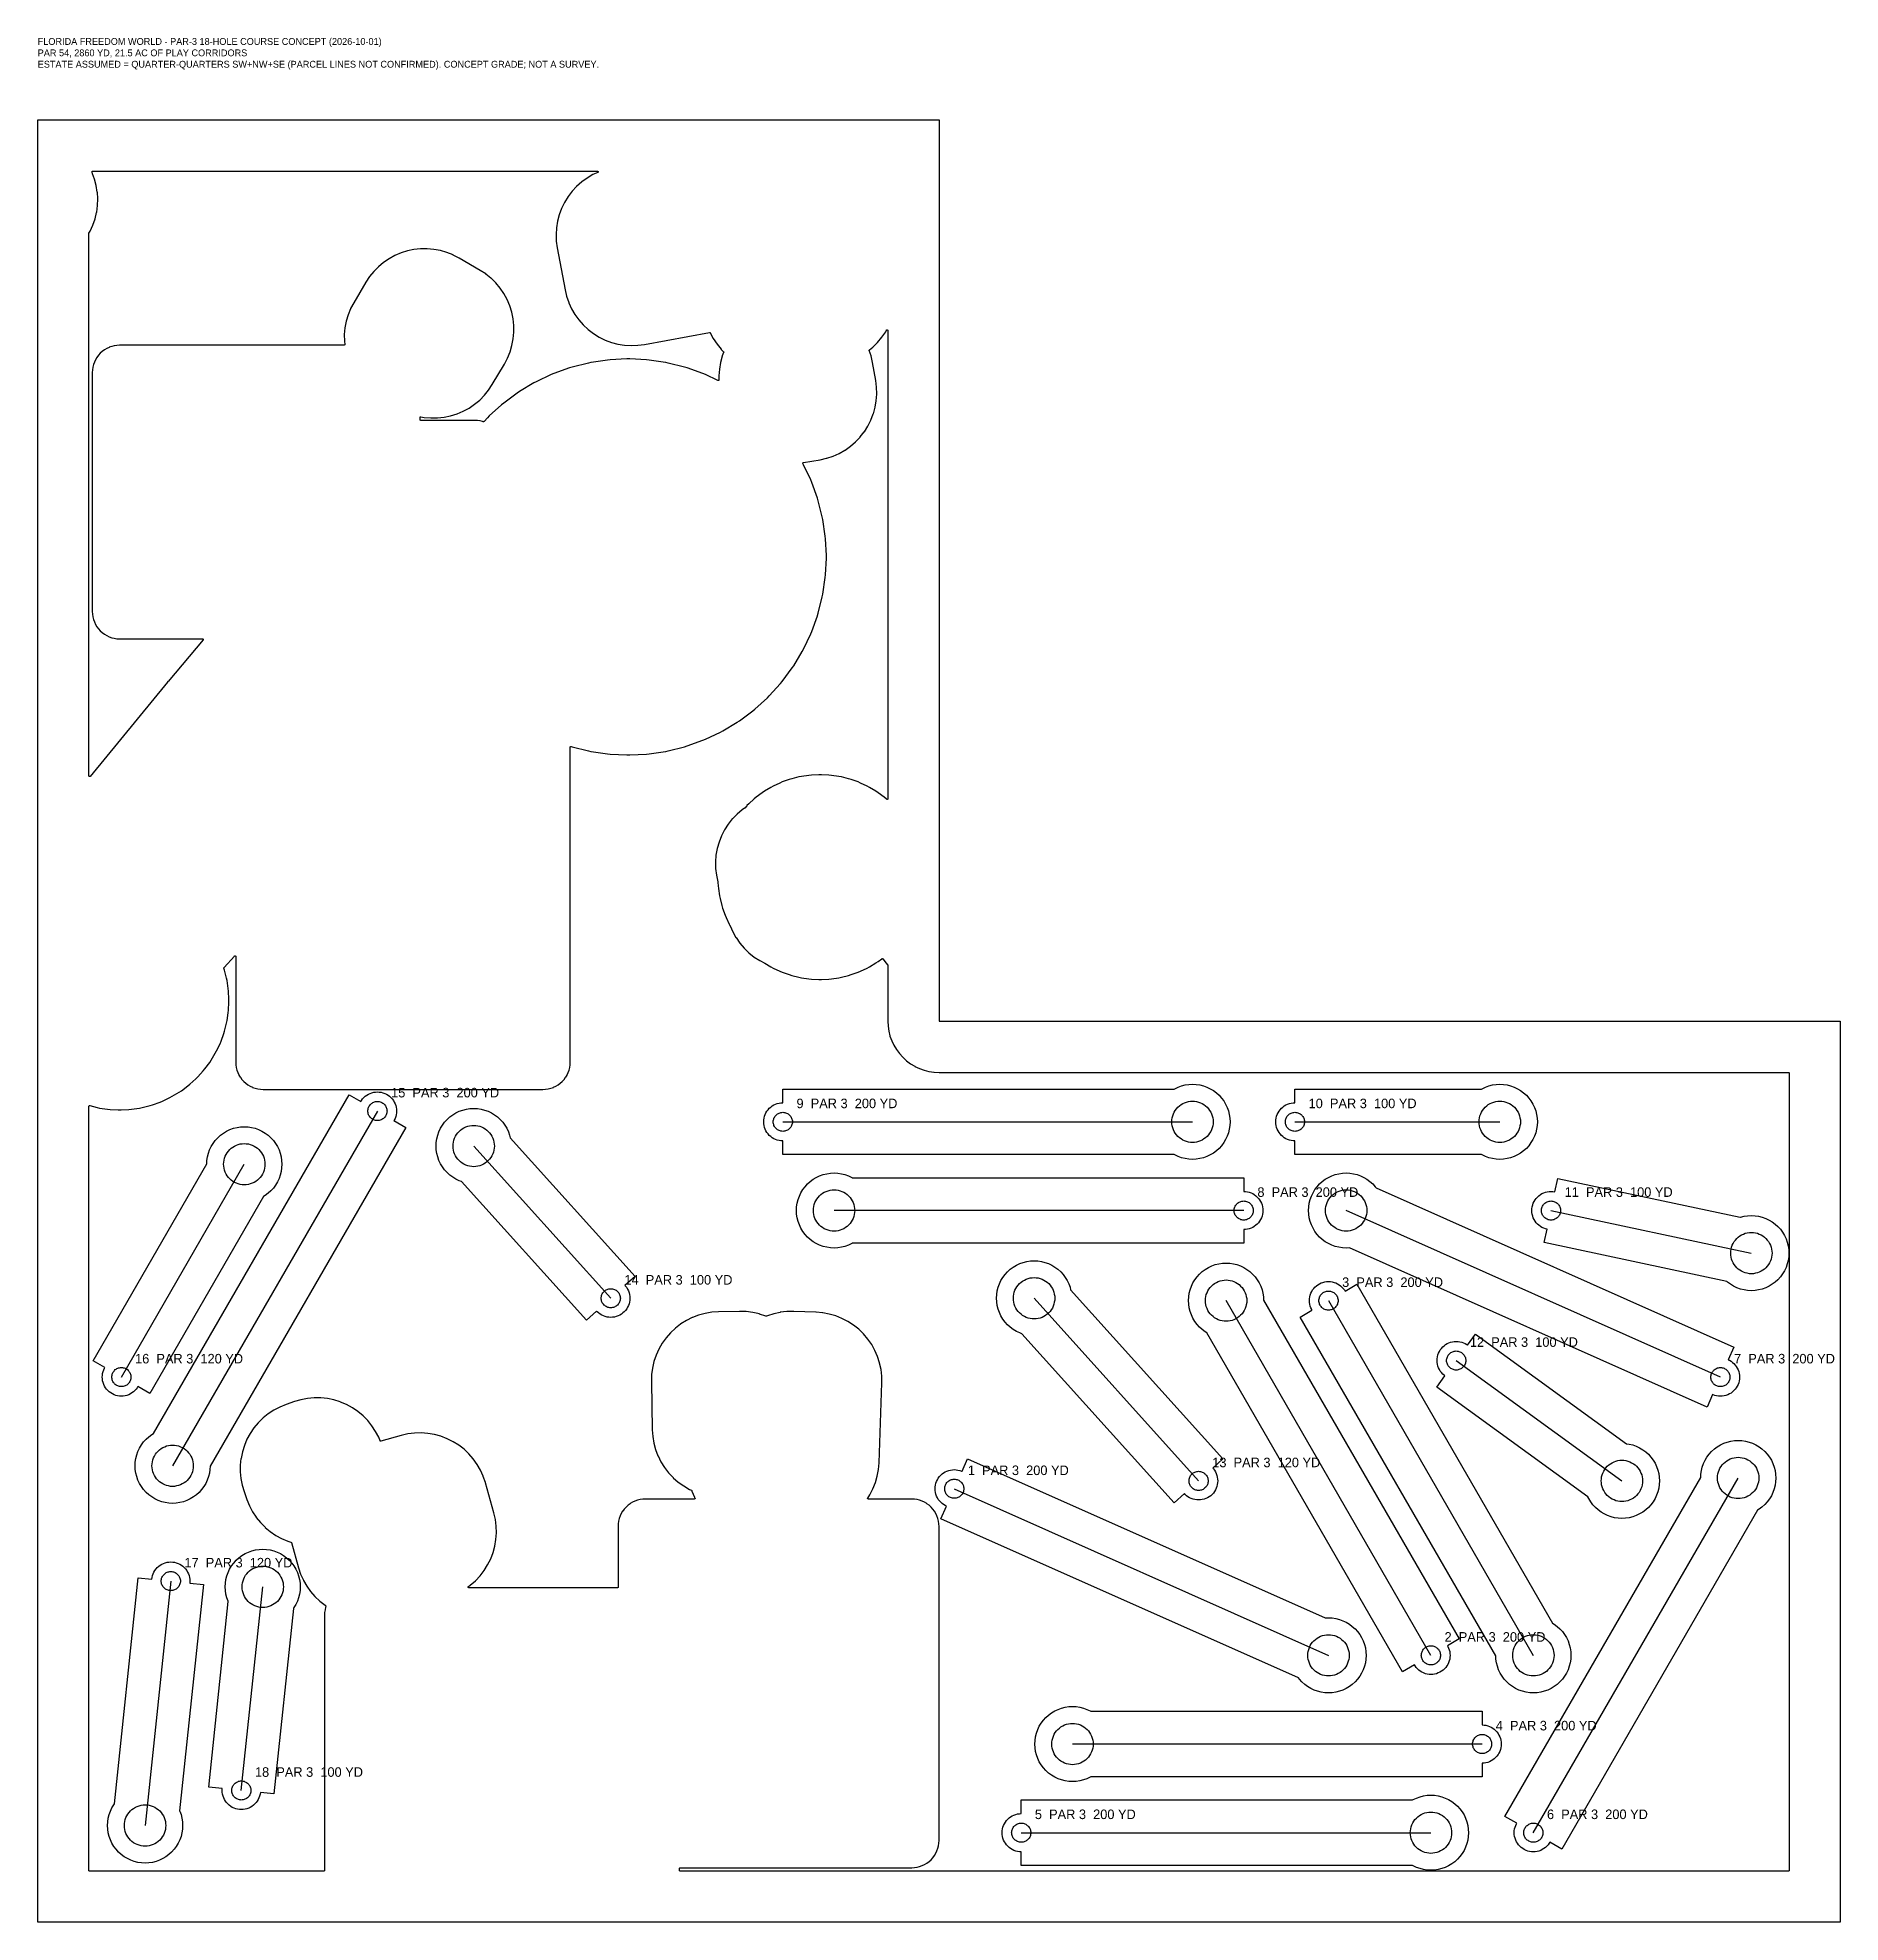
# Model space of a CAD drawing. Extents: x 425730 to 428370, y 1577180 to 1579941.
import ezdxf

# ---------------------------------------------------------------- set-up
doc = ezdxf.new("R2010")
doc.units = 21
for name, color, linetype in [('G-ANNO-ESTATE', 6, 'Continuous'), ('L-GOLF-ANNO', 2, 'Continuous'), ('L-GOLF-CL', 7, 'Continuous'), ('L-GOLF-FREE', 8, 'Continuous'), ('L-GOLF-FWY', 3, 'Continuous'), ('L-GOLF-GRN', 82, 'Continuous'), ('L-GOLF-TEE', 1, 'Continuous')]:
    doc.layers.add(name, color=color, linetype=linetype)

msp = doc.modelspace()

# ---------------------------------------------------------------- texts
at = {"layer": 'L-GOLF-ANNO'}
for s, p in [('15  PAR 3  200 YD', (426247.6, 1578388.3)), ('9  PAR 3  200 YD', (426841.3, 1578372.5)), ('10  PAR 3  100 YD', (427591.3, 1578372.5)), ('8  PAR 3  200 YD', (427516.3, 1578242.6)), ('11  PAR 3  100 YD', (427966.3, 1578242.6)), ('14  PAR 3  100 YD', (426589.3, 1578114.1)), ('3  PAR 3  200 YD', (427640.4, 1578110.6)), ('12  PAR 3  100 YD', (427827.5, 1578022.9)), ('16  PAR 3  120 YD', (425872.6, 1577998.6)), ('7  PAR 3  200 YD', (428214.4, 1577998.6)), ('1  PAR 3  200 YD', (427092.3, 1577835.1)), ('13  PAR 3  120 YD', (427450.2, 1577846.6)), ('17  PAR 3  120 YD', (425944.9, 1577699.8)), ('2  PAR 3  200 YD', (427790.4, 1577591)), ('4  PAR 3  200 YD', (427865.4, 1577461.1)), ('18  PAR 3  100 YD', (426048.2, 1577393.1)), ('5  PAR 3  200 YD', (427190.4, 1577331.2)), ('6  PAR 3  200 YD', (427940.4, 1577331.2))]:
    msp.add_text(s, height=14, dxfattribs=at).set_placement(p)
at = {"layer": 'L-GOLF-ANNO', "insert": (425730, 1579940), "char_height": 10, "width": 900, "attachment_point": 1}
msp.add_mtext('FLORIDA FREEDOM WORLD - PAR-3 18-HOLE COURSE CONCEPT (2026-10-01)\\PPAR 54, 2860 YD, 21.5 AC OF PLAY CORRIDORS\\PESTATE ASSUMED = QUARTER-QUARTERS SW+NW+SE (PARCEL LINES NOT CONFIRMED). CONCEPT GRADE; NOT A SURVEY.', dxfattribs=at)

# ---------------------------------------------------------------- linework, layer by layer
at = {"layer": 'G-ANNO-ESTATE'}
msp.add_lwpolyline([(425730, 1577180), (425730, 1578500), (425730, 1579820), (427050, 1579820), (427050, 1578500), (428370, 1578500), (428370, 1577180), (427050, 1577180), (425730, 1577180)], close=True, dxfattribs=at)
at = {"layer": 'L-GOLF-CL'}
for p, q in [((426227.6, 1578368.3), (425927.6, 1577848.7)), ((426821.3, 1578352.5), (427421.3, 1578352.5)), ((427571.3, 1578352.5), (427871.3, 1578352.5)), ((426569.3, 1578094.1), (426368.5, 1578317)), ((425852.6, 1577978.6), (426032.6, 1578290.4)), ((427496.3, 1578222.6), (426896.3, 1578222.6)), ((428194.4, 1577978.6), (427646.3, 1578222.6)), ((427946.3, 1578222.6), (428239.7, 1578160.2)), ((427430.2, 1577826.6), (427189.3, 1578094.1)), ((427770.4, 1577571), (427470.4, 1578090.6)), ((427620.4, 1578090.6), (427920.4, 1577571)), ((427807.5, 1578002.9), (428050.2, 1577826.6)), ((427072.3, 1577815.1), (427620.4, 1577571)), ((427920.4, 1577311.2), (428220.4, 1577830.8)), ((425924.9, 1577679.8), (425887.3, 1577321.8)), ((426028.2, 1577373.1), (426059.6, 1577671.5)), ((427845.4, 1577441.1), (427245.4, 1577441.1)), ((427170.4, 1577311.2), (427770.4, 1577311.2))]:
    msp.add_line(p, q, dxfattribs=at)
at = {"layer": 'L-GOLF-FREE'}
for points in [[(425805, 1579653.6), (425805, 1579653.7), (425805, 1579653.8), (425805.1, 1579653.9), (425805.1, 1579654), (425806.8, 1579656.9), (425806.9, 1579656.9), (425810.9, 1579665.8), (425810.9, 1579665.9), (425814.1, 1579675.1), (425814.1, 1579675.2), (425816.3, 1579684.7), (425816.4, 1579684.8), (425817.6, 1579694.5), (425817.6, 1579694.5), (425818, 1579704.3), (425818, 1579704.3), (425817.4, 1579714.1), (425817.3, 1579714.1), (425815.8, 1579723.8), (425815.8, 1579723.8), (425813.2, 1579733.3), (425813.2, 1579733.3), (425810.3, 1579741.2), (425810.3, 1579741.2), (425809.6, 1579743.7), (425809.6, 1579743.8), (425809.6, 1579743.9), (425809.6, 1579744), (425809.6, 1579744.1), (425809.6, 1579744.2), (425809.6, 1579744.3), (425809.6, 1579744.4), (425809.7, 1579744.5), (425809.7, 1579744.6), (425809.8, 1579744.6), (425809.9, 1579744.7), (425809.9, 1579744.8), (425810, 1579744.8), (425810.1, 1579744.9), (425810.2, 1579744.9), (425810.3, 1579745), (425810.4, 1579745), (425810.5, 1579745), (425810.6, 1579745), (426549.8, 1579745), (426549.9, 1579745), (426550, 1579745), (426550.1, 1579745), (426550.2, 1579744.9), (426550.2, 1579744.9), (426550.3, 1579744.8), (426550.4, 1579744.8), (426550.5, 1579744.7), (426550.5, 1579744.6), (426550.6, 1579744.6), (426550.6, 1579744.5), (426550.7, 1579744.4), (426550.7, 1579744.3), (426550.8, 1579744.2), (426550.8, 1579744.1), (426550.8, 1579744), (426550.8, 1579743.9), (426550.8, 1579743.8), (426550.7, 1579743.7), (426550.7, 1579743.6), (426550.7, 1579743.6), (426550.6, 1579743.5), (426550.6, 1579743.4), (426550.5, 1579743.3), (426550.4, 1579743.2), (426550.4, 1579743.2), (426550.3, 1579743.1), (426550.2, 1579743.1), (426543.2, 1579739.9), (426543.1, 1579739.9), (426534.7, 1579734.9), (426534.6, 1579734.9), (426526.7, 1579729.2), (426526.7, 1579729.2), (426519.3, 1579722.7), (426519.3, 1579722.7), (426512.6, 1579715.5), (426512.6, 1579715.5), (426506.7, 1579707.7), (426506.7, 1579707.7), (426501.5, 1579699.3), (426501.5, 1579699.3), (426497.2, 1579690.5), (426497.2, 1579690.5), (426493.8, 1579681.3), (426493.8, 1579681.3), (426491.3, 1579671.8), (426491.3, 1579671.8), (426489.7, 1579662.1), (426489.7, 1579662.1), (426489.1, 1579652.3), (426489.1, 1579652.3), (426489.5, 1579642.5), (426489.5, 1579642.4), (426490.8, 1579632.7), (426490.8, 1579632.7), (426502.3, 1579571.3), (426502.3, 1579571.3), (426504.5, 1579561.8), (426504.6, 1579561.7), (426507.7, 1579552.5), (426507.7, 1579552.4), (426511.8, 1579543.6), (426511.8, 1579543.5), (426516.7, 1579535.1), (426516.8, 1579535.1), (426522.5, 1579527.2), (426522.5, 1579527.1), (426529, 1579519.8), (426529, 1579519.8), (426536.2, 1579513.1), (426536.2, 1579513.1), (426544, 1579507.2), (426544, 1579507.2), (426552.3, 1579502), (426552.3, 1579502), (426561.1, 1579497.7), (426561.2, 1579497.7), (426570.3, 1579494.3), (426570.3, 1579494.3), (426579.8, 1579491.8), (426579.8, 1579491.8), (426589.4, 1579490.2), (426589.5, 1579490.2), (426599.2, 1579489.6), (426599.3, 1579489.6), (426609, 1579490), (426609.1, 1579490), (426618.8, 1579491.3), (426618.8, 1579491.3), (426714, 1579508.9), (426714.1, 1579508.9), (426714.2, 1579508.9), (426714.3, 1579508.9), (426714.3, 1579508.9), (426714.4, 1579508.9), (426714.5, 1579508.8), (426714.6, 1579508.8), (426714.7, 1579508.7), (426714.8, 1579508.7), (426714.9, 1579508.6), (426714.9, 1579508.5), (426715, 1579508.5), (426715, 1579508.4), (426719.5, 1579499.9), (426719.5, 1579499.8), (426724.9, 1579491.7), (426724.9, 1579491.6), (426731, 1579484.1), (426731.1, 1579484), (426734.4, 1579480.6), (426734.5, 1579480.6), (426734.5, 1579480.5), (426734.6, 1579480.4), (426734.6, 1579480.3), (426734.7, 1579480.2), (426734.7, 1579480.1), (426734.7, 1579480), (426734.7, 1579479.9), (426734.7, 1579479.8), (426734.7, 1579479.7), (426734.7, 1579479.7), (426734.6, 1579479.6), (426732.6, 1579474.3), (426732.6, 1579474.2), (426730, 1579464.8), (426730, 1579464.7), (426728.3, 1579455.1), (426728.3, 1579455.1), (426727.6, 1579445.3), (426727.6, 1579445.3), (426727.7, 1579439.3), (426727.7, 1579439.2), (426727.7, 1579439.1), (426727.7, 1579439), (426727.7, 1579438.9), (426727.6, 1579438.8), (426727.6, 1579438.7), (426727.5, 1579438.7), (426727.5, 1579438.6), (426727.4, 1579438.5), (426727.3, 1579438.5), (426727.2, 1579438.4), (426727.1, 1579438.4), (426727.1, 1579438.3), (426727, 1579438.3), (426726.9, 1579438.3), (426726.8, 1579438.3), (426726.7, 1579438.3), (426726.6, 1579438.3), (426726.5, 1579438.3), (426726.4, 1579438.3), (426726.3, 1579438.4), (426707.8, 1579447.1), (426707.8, 1579447.1), (426704.2, 1579448.6), (426704.1, 1579448.6), (426681.1, 1579456.9), (426681, 1579456.9), (426677.3, 1579458), (426677.3, 1579458), (426653.5, 1579464), (426653.5, 1579464), (426649.7, 1579464.8), (426649.6, 1579464.8), (426625.4, 1579468.4), (426625.4, 1579468.4), (426621.5, 1579468.7), (426621.5, 1579468.7), (426597, 1579470), (426597, 1579470), (426593, 1579470), (426593, 1579470), (426568.5, 1579468.7), (426568.5, 1579468.7), (426564.6, 1579468.4), (426564.6, 1579468.4), (426540.4, 1579464.8), (426540.3, 1579464.8), (426536.5, 1579464), (426536.5, 1579464), (426512.7, 1579458), (426512.7, 1579458), (426509, 1579456.9), (426508.9, 1579456.9), (426485.9, 1579448.6), (426485.8, 1579448.6), (426482.2, 1579447.1), (426482.2, 1579447.1), (426460.1, 1579436.6), (426460, 1579436.6), (426456.6, 1579434.8), (426456.6, 1579434.8), (426435.6, 1579422.2), (426435.5, 1579422.2), (426432.3, 1579420), (426432.3, 1579420), (426412.6, 1579405.4), (426412.6, 1579405.4), (426409.5, 1579402.9), (426409.5, 1579402.9), (426391.4, 1579386.4), (426391.4, 1579386.4), (426388.6, 1579383.6), (426388.6, 1579383.6), (426383.7, 1579378.2), (426383.6, 1579378.1), (426383.5, 1579378.1), (426383.4, 1579378), (426383.3, 1579378), (426383.3, 1579377.9), (426383.2, 1579377.9), (426383.1, 1579377.9), (426383, 1579377.9), (426382.9, 1579377.9), (426382.8, 1579377.9), (426382.7, 1579377.9), (426382.6, 1579377.9), (426381.6, 1579378.3), (426381.6, 1579378.3), (426377.8, 1579379.2), (426377.8, 1579379.2), (426373.9, 1579379.8), (426373.9, 1579379.8), (426370, 1579380), (426370, 1579380), (426291, 1579380), (426290.9, 1579380), (426290.8, 1579380), (426290.7, 1579380), (426290.6, 1579380.1), (426290.5, 1579380.1), (426290.4, 1579380.2), (426290.4, 1579380.2), (426290.3, 1579380.3), (426290.2, 1579380.4), (426290.2, 1579380.4), (426290.1, 1579380.5), (426290.1, 1579380.6), (426290, 1579380.7), (426290, 1579380.8), (426290, 1579380.9), (426290, 1579381), (426290, 1579384.3), (426290, 1579384.4), (426290, 1579384.5), (426290, 1579384.6), (426290.1, 1579384.7), (426290.1, 1579384.7), (426290.2, 1579384.8), (426290.2, 1579384.9), (426290.3, 1579385), (426290.4, 1579385), (426290.4, 1579385.1), (426290.5, 1579385.2), (426290.6, 1579385.2), (426290.7, 1579385.2), (426290.8, 1579385.3), (426290.9, 1579385.3), (426291, 1579385.3), (426291.1, 1579385.3), (426291.2, 1579385.3), (426295.9, 1579384.4), (426295.9, 1579384.4), (426305.6, 1579383.5), (426305.7, 1579383.5), (426315.4, 1579383.6), (426315.5, 1579383.6), (426325.1, 1579384.6), (426325.2, 1579384.6), (426334.7, 1579386.6), (426334.8, 1579386.6), (426344.1, 1579389.5), (426344.1, 1579389.5), (426353.1, 1579393.3), (426353.1, 1579393.3), (426361.7, 1579398), (426361.7, 1579398), (426369.8, 1579403.5), (426369.8, 1579403.5), (426377.3, 1579409.7), (426377.3, 1579409.8), (426384.2, 1579416.7), (426384.2, 1579416.7), (426390.4, 1579424.3), (426390.4, 1579424.3), (426395.8, 1579432.5), (426395.8, 1579432.5), (426413.5, 1579462.5), (426413.5, 1579462.5), (426418.1, 1579471.2), (426418.1, 1579471.2), (426421.8, 1579480.3), (426421.8, 1579480.3), (426424.6, 1579489.7), (426424.6, 1579489.8), (426426.5, 1579499.4), (426426.5, 1579499.4), (426427.4, 1579509.2), (426427.4, 1579509.3), (426427.3, 1579519.1), (426427.3, 1579519.1), (426426.3, 1579528.8), (426426.2, 1579528.9), (426424.3, 1579538.5), (426424.2, 1579538.5), (426421.3, 1579547.9), (426421.3, 1579547.9), (426417.5, 1579557), (426417.5, 1579557), (426412.8, 1579565.6), (426412.7, 1579565.6), (426407.2, 1579573.7), (426407.2, 1579573.8), (426400.9, 1579581.3), (426400.9, 1579581.3), (426393.9, 1579588.2), (426393.8, 1579588.2), (426386.2, 1579594.3), (426386.1, 1579594.4), (426377.9, 1579599.7), (426377.9, 1579599.7), (426347.1, 1579617.7), (426347.1, 1579617.8), (426338.5, 1579622.2), (426338.4, 1579622.3), (426329.4, 1579625.9), (426329.3, 1579625.9), (426320, 1579628.6), (426319.9, 1579628.7), (426310.4, 1579630.5), (426310.3, 1579630.5), (426300.6, 1579631.3), (426300.6, 1579631.3), (426290.9, 1579631.2), (426290.8, 1579631.2), (426281.1, 1579630.2), (426281.1, 1579630.2), (426271.6, 1579628.2), (426271.5, 1579628.2), (426262.2, 1579625.3), (426262.2, 1579625.3), (426253.2, 1579621.5), (426253.2, 1579621.5), (426244.6, 1579616.8), (426244.6, 1579616.8), (426236.5, 1579611.3), (426236.5, 1579611.3), (426229, 1579605.1), (426229, 1579605), (426222.1, 1579598.1), (426222.1, 1579598.1), (426216, 1579590.5), (426215.9, 1579590.5), (426210.6, 1579582.3), (426210.6, 1579582.3), (426192.9, 1579552.4), (426192.8, 1579552.3), (426188.3, 1579543.7), (426188.3, 1579543.6), (426184.6, 1579534.6), (426184.6, 1579534.5), (426181.8, 1579525.1), (426181.8, 1579525.1), (426179.9, 1579515.5), (426179.9, 1579515.4), (426179, 1579505.7), (426179, 1579505.6), (426179.1, 1579495.8), (426179.1, 1579495.8), (426179.6, 1579491.1), (426179.6, 1579491), (426179.6, 1579490.9), (426179.6, 1579490.8), (426179.5, 1579490.7), (426179.5, 1579490.6), (426179.5, 1579490.5), (426179.4, 1579490.4), (426179.4, 1579490.4), (426179.3, 1579490.3), (426179.2, 1579490.2), (426179.1, 1579490.2), (426179.1, 1579490.1), (426179, 1579490.1), (426178.9, 1579490), (426178.8, 1579490), (426178.7, 1579490), (426178.6, 1579490), (425850, 1579490), (425850, 1579490), (425846.1, 1579489.8), (425846.1, 1579489.8), (425842.2, 1579489.2), (425842.2, 1579489.2), (425838.4, 1579488.3), (425838.4, 1579488.3), (425834.7, 1579487), (425834.7, 1579486.9), (425831.2, 1579485.3), (425831.1, 1579485.3), (425827.8, 1579483.3), (425827.8, 1579483.2), (425824.6, 1579480.9), (425824.6, 1579480.9), (425821.7, 1579478.3), (425821.7, 1579478.3), (425819.1, 1579475.4), (425819.1, 1579475.4), (425816.8, 1579472.2), (425816.7, 1579472.2), (425814.7, 1579468.9), (425814.7, 1579468.8), (425813.1, 1579465.3), (425813, 1579465.3), (425811.7, 1579461.6), (425811.7, 1579461.6), (425810.8, 1579457.8), (425810.8, 1579457.8), (425810.2, 1579453.9), (425810.2, 1579453.9), (425810, 1579450), (425810, 1579450), (425810, 1579100), (425810, 1579100), (425810.2, 1579096.1), (425810.2, 1579096.1), (425810.8, 1579092.2), (425810.8, 1579092.2), (425811.7, 1579088.4), (425811.7, 1579088.4), (425813, 1579084.7), (425813.1, 1579084.7), (425814.7, 1579081.2), (425814.7, 1579081.1), (425816.7, 1579077.8), (425816.8, 1579077.8), (425819.1, 1579074.6), (425819.1, 1579074.6), (425821.7, 1579071.7), (425821.7, 1579071.7), (425824.6, 1579069.1), (425824.6, 1579069.1), (425827.8, 1579066.8), (425827.8, 1579066.7), (425831.1, 1579064.7), (425831.2, 1579064.7), (425834.7, 1579063.1), (425834.7, 1579063), (425838.4, 1579061.7), (425838.4, 1579061.7), (425842.2, 1579060.8), (425842.2, 1579060.8), (425846.1, 1579060.2), (425846.1, 1579060.2), (425850, 1579060), (425850, 1579060), (425971.3, 1579060), (425971.4, 1579060), (425971.5, 1579060), (425971.6, 1579060), (425971.7, 1579059.9), (425971.8, 1579059.9), (425971.9, 1579059.8), (425972, 1579059.8), (425972.1, 1579059.7), (425972.1, 1579059.6), (425972.2, 1579059.6), (425972.2, 1579059.5), (425972.3, 1579059.4), (425972.3, 1579059.3), (425972.3, 1579059.2), (425972.3, 1579059.1), (425972.3, 1579059), (425972.3, 1579058.9), (425972.3, 1579058.8), (425972.3, 1579058.7), (425972.3, 1579058.6), (425972.2, 1579058.5), (425972.2, 1579058.4), (425972.1, 1579058.4), (425920.9, 1578997.5), (425920.8, 1578997.3), (425920.3, 1578996.8), (425920.2, 1578996.6), (425806.8, 1578858.5), (425806.7, 1578858.5), (425806.6, 1578858.4), (425806.6, 1578858.3), (425806.5, 1578858.3), (425806.4, 1578858.2), (425806.3, 1578858.2), (425806.2, 1578858.2), (425806.1, 1578858.2), (425806, 1578858.2), (425805.9, 1578858.2), (425805.8, 1578858.2), (425805.7, 1578858.2), (425805.6, 1578858.2), (425805.5, 1578858.3), (425805.4, 1578858.3), (425805.4, 1578858.4), (425805.3, 1578858.5), (425805.2, 1578858.5), (425805.2, 1578858.6), (425805.1, 1578858.7), (425805.1, 1578858.8), (425805, 1578858.9), (425805, 1578859), (425805, 1578859.1), (425805, 1578859.2), (425805, 1579653.5), (425805, 1579653.6)], [(425805, 1578375.3), (425805, 1578375.4), (425805, 1578375.5), (425805.1, 1578375.6), (425805.1, 1578375.7), (425805.2, 1578375.8), (425805.2, 1578375.8), (425805.3, 1578375.9), (425805.4, 1578376), (425805.5, 1578376), (425805.6, 1578376.1), (425805.6, 1578376.1), (425805.7, 1578376.2), (425805.8, 1578376.2), (425805.9, 1578376.2), (425806, 1578376.2), (425806.1, 1578376.2), (425806.2, 1578376.2), (425816.9, 1578373.5), (425816.9, 1578373.5), (425820.7, 1578372.7), (425820.7, 1578372.7), (425832.4, 1578371), (425832.4, 1578371), (425836.3, 1578370.6), (425836.3, 1578370.6), (425848, 1578370), (425848, 1578370), (425852, 1578370), (425852, 1578370), (425863.7, 1578370.6), (425863.7, 1578370.6), (425867.6, 1578371), (425867.6, 1578371), (425879.3, 1578372.7), (425879.3, 1578372.7), (425883.1, 1578373.5), (425883.1, 1578373.5), (425894.5, 1578376.4), (425894.6, 1578376.4), (425898.3, 1578377.5), (425898.3, 1578377.5), (425909.4, 1578381.5), (425909.4, 1578381.5), (425913, 1578383), (425913, 1578383), (425923.7, 1578388), (425923.7, 1578388), (425927.1, 1578389.9), (425927.1, 1578389.9), (425937.2, 1578395.9), (425937.2, 1578395.9), (425940.5, 1578398.1), (425940.5, 1578398.1), (425949.9, 1578405.1), (425950, 1578405.1), (425953, 1578407.6), (425953, 1578407.6), (425961.7, 1578415.5), (425961.7, 1578415.5), (425964.5, 1578418.3), (425964.5, 1578418.3), (425972.4, 1578427), (425972.4, 1578427), (425974.9, 1578430), (425974.9, 1578430.1), (425981.9, 1578439.5), (425981.9, 1578439.5), (425984.1, 1578442.8), (425984.1, 1578442.8), (425990.1, 1578452.9), (425990.1, 1578452.9), (425992, 1578456.3), (425992, 1578456.3), (425997, 1578467), (425997, 1578467), (425998.5, 1578470.6), (425998.5, 1578470.6), (426002.5, 1578481.7), (426002.5, 1578481.7), (426003.6, 1578485.4), (426003.6, 1578485.5), (426006.5, 1578496.9), (426006.5, 1578496.9), (426007.3, 1578500.7), (426007.3, 1578500.7), (426009, 1578512.4), (426009, 1578512.4), (426009.4, 1578516.3), (426009.4, 1578516.3), (426010, 1578528), (426010, 1578528), (426010, 1578532), (426010, 1578532), (426009.4, 1578543.7), (426009.4, 1578543.7), (426009, 1578547.6), (426009, 1578547.6), (426007.3, 1578559.3), (426007.3, 1578559.3), (426006.5, 1578563.1), (426006.5, 1578563.1), (426003.6, 1578574.5), (426003.6, 1578574.6), (426002.8, 1578577.4), (426002.7, 1578577.5), (426002.7, 1578577.6), (426002.7, 1578577.7), (426002.7, 1578577.8), (426002.8, 1578577.9), (426002.8, 1578578), (426002.8, 1578578.1), (426002.9, 1578578.2), (426002.9, 1578578.3), (426003, 1578578.4), (426018.3, 1578595.4), (426018.3, 1578595.4), (426018.4, 1578595.5), (426018.5, 1578595.6), (426018.6, 1578595.6), (426018.7, 1578595.6), (426018.7, 1578595.7), (426018.8, 1578595.7), (426018.9, 1578595.7), (426019, 1578595.7), (426019.1, 1578595.7), (426019.2, 1578595.7), (426019.3, 1578595.7), (426019.4, 1578595.6), (426019.5, 1578595.6), (426019.6, 1578595.5), (426019.6, 1578595.5), (426019.7, 1578595.4), (426019.8, 1578595.3), (426019.8, 1578595.3), (426019.9, 1578595.2), (426019.9, 1578595.1), (426020, 1578595), (426020, 1578594.9), (426020, 1578594.8), (426020, 1578594.7), (426020, 1578440), (426020, 1578440), (426020.2, 1578436.1), (426020.2, 1578436.1), (426020.8, 1578432.2), (426020.8, 1578432.2), (426021.7, 1578428.4), (426021.7, 1578428.4), (426023, 1578424.7), (426023.1, 1578424.7), (426024.7, 1578421.2), (426024.7, 1578421.1), (426026.7, 1578417.8), (426026.8, 1578417.8), (426029.1, 1578414.6), (426029.1, 1578414.6), (426031.7, 1578411.7), (426031.7, 1578411.7), (426034.6, 1578409.1), (426034.6, 1578409.1), (426037.8, 1578406.8), (426037.8, 1578406.7), (426041.1, 1578404.7), (426041.2, 1578404.7), (426044.7, 1578403.1), (426044.7, 1578403), (426048.4, 1578401.7), (426048.4, 1578401.7), (426052.2, 1578400.8), (426052.2, 1578400.8), (426056.1, 1578400.2), (426056.1, 1578400.2), (426060, 1578400), (426060, 1578400), (426470, 1578400), (426470, 1578400), (426473.9, 1578400.2), (426473.9, 1578400.2), (426477.8, 1578400.8), (426477.8, 1578400.8), (426481.6, 1578401.7), (426481.6, 1578401.7), (426485.3, 1578403), (426485.3, 1578403.1), (426488.8, 1578404.7), (426488.9, 1578404.7), (426492.2, 1578406.7), (426492.2, 1578406.8), (426495.4, 1578409.1), (426495.4, 1578409.1), (426498.3, 1578411.7), (426498.3, 1578411.7), (426500.9, 1578414.6), (426500.9, 1578414.6), (426503.2, 1578417.8), (426503.3, 1578417.8), (426505.3, 1578421.1), (426505.3, 1578421.2), (426506.9, 1578424.7), (426507, 1578424.7), (426508.3, 1578428.4), (426508.3, 1578428.4), (426509.2, 1578432.2), (426509.2, 1578432.2), (426509.8, 1578436.1), (426509.8, 1578436.1), (426510, 1578440), (426510, 1578440), (426510, 1578901.4), (426510, 1578901.5), (426510, 1578901.6), (426510, 1578901.7), (426510.1, 1578901.8), (426510.1, 1578901.9), (426510.2, 1578902), (426510.2, 1578902.1), (426510.3, 1578902.1), (426510.4, 1578902.2), (426510.4, 1578902.3), (426510.5, 1578902.3), (426510.6, 1578902.4), (426510.7, 1578902.4), (426510.8, 1578902.4), (426510.9, 1578902.4), (426511, 1578902.4), (426511.1, 1578902.4), (426511.2, 1578902.4), (426511.3, 1578902.4), (426512.7, 1578902), (426512.7, 1578902), (426536.5, 1578896), (426536.5, 1578896), (426540.3, 1578895.2), (426540.4, 1578895.2), (426564.6, 1578891.6), (426564.6, 1578891.6), (426568.5, 1578891.3), (426568.5, 1578891.3), (426593, 1578890), (426593, 1578890), (426597, 1578890), (426597, 1578890), (426621.5, 1578891.3), (426621.5, 1578891.3), (426625.4, 1578891.6), (426625.4, 1578891.6), (426649.6, 1578895.2), (426649.7, 1578895.2), (426653.5, 1578896), (426653.5, 1578896), (426677.3, 1578902), (426677.3, 1578902), (426681, 1578903.1), (426681.1, 1578903.1), (426704.1, 1578911.4), (426704.2, 1578911.4), (426707.8, 1578912.9), (426707.8, 1578912.9), (426729.9, 1578923.4), (426730, 1578923.4), (426733.4, 1578925.2), (426733.4, 1578925.2), (426754.4, 1578937.8), (426754.5, 1578937.8), (426757.7, 1578940), (426757.7, 1578940), (426777.4, 1578954.6), (426777.4, 1578954.6), (426780.5, 1578957.1), (426780.5, 1578957.1), (426798.6, 1578973.6), (426798.6, 1578973.6), (426801.4, 1578976.4), (426801.4, 1578976.4), (426817.9, 1578994.5), (426817.9, 1578994.5), (426820.4, 1578997.6), (426820.4, 1578997.6), (426835, 1579017.3), (426835, 1579017.3), (426837.2, 1579020.5), (426837.2, 1579020.6), (426849.8, 1579041.6), (426849.8, 1579041.6), (426851.6, 1579045), (426851.6, 1579045.1), (426862.1, 1579067.2), (426862.1, 1579067.2), (426863.6, 1579070.8), (426863.6, 1579070.9), (426871.9, 1579093.9), (426871.9, 1579094), (426873, 1579097.7), (426873, 1579097.7), (426879, 1579121.5), (426879, 1579121.5), (426879.8, 1579125.3), (426879.8, 1579125.4), (426883.4, 1579149.6), (426883.4, 1579149.6), (426883.7, 1579153.5), (426883.7, 1579153.5), (426885, 1579178), (426885, 1579178), (426885, 1579182), (426885, 1579182), (426883.7, 1579206.5), (426883.7, 1579206.5), (426883.4, 1579210.4), (426883.4, 1579210.4), (426879.8, 1579234.6), (426879.8, 1579234.7), (426879, 1579238.5), (426879, 1579238.5), (426873, 1579262.3), (426873, 1579262.3), (426871.9, 1579266), (426871.9, 1579266.1), (426863.6, 1579289.1), (426863.6, 1579289.2), (426862.1, 1579292.8), (426862.1, 1579292.8), (426851.6, 1579314.9), (426851.6, 1579315), (426850.7, 1579316.7), (426850.6, 1579316.8), (426850.6, 1579316.9), (426850.6, 1579317), (426850.6, 1579317.1), (426850.6, 1579317.2), (426850.6, 1579317.3), (426850.6, 1579317.4), (426850.6, 1579317.5), (426850.7, 1579317.6), (426850.7, 1579317.7), (426850.7, 1579317.8), (426850.8, 1579317.8), (426850.9, 1579317.9), (426851, 1579318), (426851, 1579318), (426851.1, 1579318.1), (426851.2, 1579318.1), (426851.3, 1579318.2), (426851.4, 1579318.2), (426875.8, 1579322.4), (426875.9, 1579322.4), (426885.4, 1579324.5), (426885.5, 1579324.6), (426894.8, 1579327.6), (426894.8, 1579327.6), (426903.8, 1579331.6), (426903.8, 1579331.6), (426912.3, 1579336.4), (426912.4, 1579336.5), (426920.4, 1579342.1), (426920.4, 1579342.1), (426927.8, 1579348.5), (426927.8, 1579348.5), (426934.6, 1579355.6), (426934.6, 1579355.7), (426940.6, 1579363.4), (426940.7, 1579363.4), (426945.9, 1579371.7), (426945.9, 1579371.7), (426950.3, 1579380.5), (426950.3, 1579380.5), (426953.8, 1579389.6), (426953.9, 1579389.7), (426956.5, 1579399.1), (426956.5, 1579399.2), (426958.1, 1579408.8), (426958.1, 1579408.8), (426958.8, 1579418.6), (426958.8, 1579418.7), (426958.6, 1579428.4), (426958.6, 1579428.5), (426957.4, 1579438.2), (426957.4, 1579438.2), (426952.7, 1579464.7), (426952.7, 1579464.8), (426950.6, 1579474.3), (426950.5, 1579474.3), (426947.9, 1579482.3), (426947.9, 1579482.4), (426947.9, 1579482.5), (426947.9, 1579482.6), (426947.9, 1579482.7), (426947.9, 1579482.8), (426947.9, 1579482.9), (426947.9, 1579483), (426948, 1579483.1), (426948, 1579483.2), (426948.1, 1579483.2), (426948.1, 1579483.3), (426948.2, 1579483.4), (426953.1, 1579487.3), (426953.1, 1579487.3), (426960.1, 1579494.2), (426960.1, 1579494.2), (426966.4, 1579501.7), (426966.4, 1579501.8), (426971.9, 1579509.9), (426971.9, 1579509.9), (426973.1, 1579512.1), (426973.2, 1579512.2), (426973.2, 1579512.3), (426973.3, 1579512.4), (426973.4, 1579512.4), (426973.4, 1579512.5), (426973.5, 1579512.5), (426973.6, 1579512.6), (426973.7, 1579512.6), (426973.8, 1579512.6), (426973.9, 1579512.6), (426974, 1579512.6), (426974.1, 1579512.6), (426974.2, 1579512.6), (426974.3, 1579512.6), (426974.4, 1579512.6), (426974.5, 1579512.5), (426974.6, 1579512.5), (426974.6, 1579512.4), (426974.7, 1579512.3), (426974.8, 1579512.3), (426974.8, 1579512.2), (426974.9, 1579512.1), (426974.9, 1579512), (426975, 1579511.9), (426975, 1579511.8), (426975, 1579511.7), (426975, 1579511.6), (426975, 1578825.8), (426975, 1578825.7), (426975, 1578825.6), (426975, 1578825.5), (426974.9, 1578825.4), (426974.9, 1578825.3), (426974.8, 1578825.2), (426974.8, 1578825.2), (426974.7, 1578825.1), (426974.6, 1578825), (426974.6, 1578825), (426974.5, 1578824.9), (426974.4, 1578824.9), (426974.3, 1578824.8), (426974.2, 1578824.8), (426974.1, 1578824.8), (426974, 1578824.8), (426973.9, 1578824.8), (426973.8, 1578824.8), (426973.7, 1578824.8), (426973.7, 1578824.9), (426973.6, 1578824.9), (426973.5, 1578824.9), (426973.4, 1578825), (426973.3, 1578825.1), (426972.7, 1578825.7), (426972.6, 1578825.7), (426969.6, 1578828.2), (426969.6, 1578828.2), (426961, 1578834.6), (426960.9, 1578834.6), (426957.7, 1578836.8), (426957.7, 1578836.8), (426948.4, 1578842.3), (426948.4, 1578842.3), (426945, 1578844.2), (426944.9, 1578844.2), (426935.2, 1578848.8), (426935.2, 1578848.8), (426931.6, 1578850.3), (426931.6, 1578850.3), (426921.4, 1578853.9), (426921.4, 1578853.9), (426917.7, 1578855.1), (426917.6, 1578855.1), (426907.2, 1578857.7), (426907.2, 1578857.7), (426903.3, 1578858.5), (426903.3, 1578858.5), (426892.7, 1578860), (426892.6, 1578860), (426888.8, 1578860.4), (426888.7, 1578860.4), (426878, 1578861), (426878, 1578861), (426874, 1578861), (426874, 1578861), (426863.3, 1578860.4), (426863.2, 1578860.4), (426859.4, 1578860), (426859.3, 1578860), (426848.7, 1578858.5), (426848.7, 1578858.5), (426844.8, 1578857.7), (426844.8, 1578857.7), (426834.4, 1578855.1), (426834.3, 1578855.1), (426830.6, 1578853.9), (426830.6, 1578853.9), (426820.4, 1578850.3), (426820.4, 1578850.3), (426816.8, 1578848.8), (426816.8, 1578848.8), (426807.1, 1578844.2), (426807, 1578844.2), (426803.6, 1578842.3), (426803.6, 1578842.3), (426794.3, 1578836.8), (426794.3, 1578836.8), (426791.1, 1578834.6), (426791, 1578834.6), (426782.4, 1578828.2), (426782.4, 1578828.2), (426779.4, 1578825.7), (426779.3, 1578825.7), (426771.4, 1578818.4), (426771.3, 1578818.4), (426768.6, 1578815.7), (426768.6, 1578815.6), (426765.4, 1578812.2), (426765.4, 1578812.1), (426765.3, 1578812), (426761.7, 1578809.6), (426761.7, 1578809.5), (426754.2, 1578803.2), (426754.2, 1578803.2), (426747.4, 1578796.1), (426747.3, 1578796.1), (426741.3, 1578788.4), (426741.2, 1578788.4), (426735.9, 1578780.2), (426735.9, 1578780.1), (426731.5, 1578771.4), (426731.4, 1578771.4), (426727.9, 1578762.3), (426727.9, 1578762.2), (426725.2, 1578752.8), (426725.2, 1578752.8), (426723.4, 1578743.1), (426723.4, 1578743.1), (426722.6, 1578733.3), (426722.6, 1578733.3), (426722.8, 1578723.5), (426722.8, 1578723.5), (426724, 1578713.8), (426724, 1578713.7), (426726.1, 1578704.1), (426726.1, 1578704.1), (426726.3, 1578703.2), (426726.3, 1578703.1), (426726.3, 1578703), (426726.6, 1578698.3), (426726.6, 1578698.2), (426727, 1578694.4), (426727, 1578694.3), (426728.5, 1578683.7), (426728.5, 1578683.7), (426729.3, 1578679.8), (426729.3, 1578679.8), (426731.9, 1578669.4), (426731.9, 1578669.3), (426733.1, 1578665.6), (426733.1, 1578665.6), (426736.7, 1578655.4), (426736.7, 1578655.4), (426738.2, 1578651.8), (426738.2, 1578651.8), (426742.8, 1578642.1), (426742.8, 1578642), (426743.9, 1578640.1), (426743.9, 1578640), (426743.9, 1578640), (426744, 1578639.9), (426744, 1578639.8), (426747.9, 1578630.9), (426747.9, 1578630.8), (426752.6, 1578622.3), (426752.7, 1578622.3), (426758.2, 1578614.3), (426758.3, 1578614.2), (426764.6, 1578606.8), (426764.6, 1578606.8), (426771.6, 1578600), (426771.7, 1578600), (426779.3, 1578593.9), (426779.4, 1578593.9), (426787.6, 1578588.6), (426787.6, 1578588.6), (426795, 1578584.8), (426795.1, 1578584.8), (426803.6, 1578579.7), (426803.6, 1578579.7), (426807, 1578577.8), (426807.1, 1578577.8), (426816.8, 1578573.2), (426816.8, 1578573.2), (426820.4, 1578571.7), (426820.4, 1578571.7), (426830.6, 1578568.1), (426830.6, 1578568.1), (426834.3, 1578566.9), (426834.4, 1578566.9), (426844.8, 1578564.3), (426844.8, 1578564.3), (426848.7, 1578563.5), (426848.7, 1578563.5), (426859.3, 1578562), (426859.4, 1578562), (426863.2, 1578561.6), (426863.3, 1578561.6), (426874, 1578561), (426874, 1578561), (426878, 1578561), (426878, 1578561), (426888.7, 1578561.6), (426888.8, 1578561.6), (426892.6, 1578562), (426892.7, 1578562), (426903.3, 1578563.5), (426903.3, 1578563.5), (426907.2, 1578564.3), (426907.2, 1578564.3), (426917.6, 1578566.9), (426917.7, 1578566.9), (426921.4, 1578568.1), (426921.4, 1578568.1), (426931.6, 1578571.7), (426931.6, 1578571.7), (426935.2, 1578573.2), (426935.2, 1578573.2), (426944.9, 1578577.8), (426945, 1578577.8), (426948.4, 1578579.7), (426948.4, 1578579.7), (426957.7, 1578585.2), (426957.7, 1578585.2), (426960.9, 1578587.4), (426961, 1578587.4), (426966.4, 1578591.4), (426966.5, 1578591.5), (426966.5, 1578591.5), (426966.6, 1578591.6), (426966.7, 1578591.6), (426966.8, 1578591.6), (426966.9, 1578591.6), (426967, 1578591.6), (426967.1, 1578591.6), (426967.2, 1578591.6), (426967.3, 1578591.6), (426967.4, 1578591.5), (426967.5, 1578591.5), (426967.6, 1578591.4), (426967.6, 1578591.4), (426967.7, 1578591.3), (426967.8, 1578591.2), (426972.4, 1578585.1), (426972.5, 1578585), (426974.7, 1578582.5), (426974.8, 1578582.5), (426974.8, 1578582.4), (426974.9, 1578582.3), (426974.9, 1578582.2), (426975, 1578582.1), (426975, 1578582.1), (426975, 1578582), (426975, 1578581.9), (426975, 1578500), (426975, 1578500), (426975.4, 1578492.7), (426975.4, 1578492.6), (426976.4, 1578485.4), (426976.4, 1578485.3), (426978.2, 1578478.3), (426978.2, 1578478.2), (426980.7, 1578471.3), (426980.7, 1578471.3), (426983.8, 1578464.7), (426983.9, 1578464.6), (426987.6, 1578458.4), (426987.7, 1578458.3), (426992, 1578452.4), (426992, 1578452.4), (426997, 1578447), (426997, 1578447), (427002.4, 1578442), (427002.4, 1578442), (427008.3, 1578437.7), (427008.4, 1578437.6), (427014.6, 1578433.9), (427014.7, 1578433.8), (427021.3, 1578430.7), (427021.3, 1578430.7), (427028.2, 1578428.2), (427028.3, 1578428.2), (427035.3, 1578426.4), (427035.4, 1578426.4), (427042.6, 1578425.4), (427042.7, 1578425.4), (427050, 1578425), (427050, 1578425), (428294, 1578425), (428294.1, 1578425), (428294.2, 1578425), (428294.3, 1578425), (428294.4, 1578424.9), (428294.5, 1578424.9), (428294.6, 1578424.8), (428294.6, 1578424.8), (428294.7, 1578424.7), (428294.8, 1578424.6), (428294.8, 1578424.6), (428294.9, 1578424.5), (428294.9, 1578424.4), (428295, 1578424.3), (428295, 1578424.2), (428295, 1578424.1), (428295, 1578424), (428295, 1577256), (428295, 1577255.9), (428295, 1577255.8), (428295, 1577255.7), (428294.9, 1577255.6), (428294.9, 1577255.5), (428294.8, 1577255.4), (428294.8, 1577255.4), (428294.7, 1577255.3), (428294.6, 1577255.2), (428294.6, 1577255.2), (428294.5, 1577255.1), (428294.4, 1577255.1), (428294.3, 1577255), (428294.2, 1577255), (428294.1, 1577255), (428294, 1577255), (426671, 1577255), (426670.9, 1577255), (426670.8, 1577255), (426670.7, 1577255), (426670.6, 1577255.1), (426670.5, 1577255.1), (426670.4, 1577255.2), (426670.4, 1577255.2), (426670.3, 1577255.3), (426670.2, 1577255.4), (426670.2, 1577255.4), (426670.1, 1577255.5), (426670.1, 1577255.6), (426670, 1577255.7), (426670, 1577255.8), (426670, 1577255.9), (426670, 1577256), (426670, 1577259), (426670, 1577259.1), (426670, 1577259.2), (426670, 1577259.3), (426670.1, 1577259.4), (426670.1, 1577259.5), (426670.2, 1577259.6), (426670.2, 1577259.6), (426670.3, 1577259.7), (426670.4, 1577259.8), (426670.4, 1577259.8), (426670.5, 1577259.9), (426670.6, 1577259.9), (426670.7, 1577260), (426670.8, 1577260), (426670.9, 1577260), (426671, 1577260), (427010, 1577260), (427010, 1577260), (427013.9, 1577260.2), (427013.9, 1577260.2), (427017.8, 1577260.8), (427017.8, 1577260.8), (427021.6, 1577261.7), (427021.6, 1577261.7), (427025.3, 1577263), (427025.3, 1577263.1), (427028.8, 1577264.7), (427028.9, 1577264.7), (427032.2, 1577266.7), (427032.2, 1577266.8), (427035.4, 1577269.1), (427035.4, 1577269.1), (427038.3, 1577271.7), (427038.3, 1577271.7), (427040.9, 1577274.6), (427040.9, 1577274.6), (427043.2, 1577277.8), (427043.3, 1577277.8), (427045.3, 1577281.1), (427045.3, 1577281.2), (427046.9, 1577284.7), (427047, 1577284.7), (427048.3, 1577288.4), (427048.3, 1577288.4), (427049.2, 1577292.2), (427049.2, 1577292.2), (427049.8, 1577296.1), (427049.8, 1577296.1), (427050, 1577300), (427050, 1577300), (427050, 1577760), (427050, 1577760), (427049.8, 1577763.9), (427049.8, 1577763.9), (427049.2, 1577767.8), (427049.2, 1577767.8), (427048.3, 1577771.6), (427048.3, 1577771.6), (427047, 1577775.3), (427046.9, 1577775.3), (427045.3, 1577778.8), (427045.3, 1577778.9), (427043.3, 1577782.2), (427043.2, 1577782.2), (427040.9, 1577785.4), (427040.9, 1577785.4), (427038.3, 1577788.3), (427038.3, 1577788.3), (427035.4, 1577790.9), (427035.4, 1577790.9), (427032.2, 1577793.2), (427032.2, 1577793.3), (427028.9, 1577795.3), (427028.8, 1577795.3), (427025.3, 1577796.9), (427025.3, 1577797), (427021.6, 1577798.3), (427021.6, 1577798.3), (427017.8, 1577799.2), (427017.8, 1577799.2), (427013.9, 1577799.8), (427013.9, 1577799.8), (427010, 1577800), (427010, 1577800), (426946.5, 1577800), (426946.4, 1577800), (426946.3, 1577800), (426946.2, 1577800), (426946.1, 1577800.1), (426946, 1577800.1), (426945.9, 1577800.2), (426945.8, 1577800.2), (426945.8, 1577800.3), (426945.7, 1577800.4), (426945.6, 1577800.4), (426945.6, 1577800.5), (426945.5, 1577800.6), (426945.5, 1577800.7), (426945.5, 1577800.8), (426945.5, 1577800.9), (426945.5, 1577801), (426945.5, 1577801.1), (426945.5, 1577801.2), (426945.5, 1577801.3), (426945.5, 1577801.4), (426945.6, 1577801.5), (426945.6, 1577801.5), (426948.7, 1577806.3), (426948.7, 1577806.3), (426953.2, 1577815), (426953.2, 1577815.1), (426956.8, 1577824.1), (426956.9, 1577824.2), (426959.6, 1577833.5), (426959.6, 1577833.6), (426961.3, 1577843.2), (426961.3, 1577843.2), (426962.2, 1577853), (426962.2, 1577853), (426966.3, 1577970.1), (426966.3, 1577970.1), (426966.2, 1577979.9), (426966.2, 1577979.9), (426965.1, 1577989.6), (426965.1, 1577989.7), (426963, 1577999.2), (426963, 1577999.3), (426960, 1578008.6), (426960, 1578008.6), (426956.2, 1578017.6), (426956.1, 1578017.6), (426951.4, 1578026.2), (426951.4, 1578026.2), (426945.9, 1578034.3), (426945.8, 1578034.3), (426939.5, 1578041.8), (426939.5, 1578041.8), (426932.5, 1578048.6), (426932.5, 1578048.7), (426924.8, 1578054.7), (426924.8, 1578054.8), (426916.6, 1578060.1), (426916.5, 1578060.1), (426907.9, 1578064.6), (426907.8, 1578064.6), (426898.7, 1578068.2), (426898.7, 1578068.2), (426889.3, 1578070.9), (426889.3, 1578071), (426879.7, 1578072.7), (426879.6, 1578072.7), (426869.9, 1578073.5), (426869.8, 1578073.6), (426837.2, 1578074.7), (426837.2, 1578074.7), (426827.4, 1578074.6), (426827.3, 1578074.5), (426817.6, 1578073.5), (426817.6, 1578073.4), (426808.1, 1578071.4), (426808, 1578071.4), (426798.7, 1578068.4), (426798.7, 1578068.4), (426797.3, 1578067.8), (426797.2, 1578067.8), (426797.1, 1578067.8), (426797, 1578067.7), (426796.9, 1578067.7), (426796.8, 1578067.7), (426796.7, 1578067.8), (426796.6, 1578067.8), (426796.5, 1578067.8), (426796.3, 1578067.9), (426796.2, 1578067.9), (426787, 1578071), (426786.9, 1578071.1), (426777.4, 1578073.3), (426777.4, 1578073.3), (426767.7, 1578074.5), (426767.6, 1578074.5), (426757.9, 1578074.8), (426757.8, 1578074.8), (426726.9, 1578074.2), (426726.9, 1578074.2), (426717.1, 1578073.6), (426717.1, 1578073.6), (426707.4, 1578072), (426707.4, 1578071.9), (426698, 1578069.4), (426697.9, 1578069.4), (426688.8, 1578065.9), (426688.7, 1578065.9), (426680, 1578061.6), (426680, 1578061.5), (426671.7, 1578056.4), (426671.6, 1578056.3), (426663.9, 1578050.4), (426663.9, 1578050.3), (426656.8, 1578043.6), (426656.7, 1578043.6), (426650.3, 1578036.2), (426650.3, 1578036.2), (426644.6, 1578028.3), (426644.6, 1578028.2), (426639.7, 1578019.7), (426639.7, 1578019.7), (426635.7, 1578010.8), (426635.7, 1578010.8), (426632.5, 1578001.5), (426632.5, 1578001.5), (426630.3, 1577991.9), (426630.3, 1577991.9), (426629.1, 1577982.2), (426629.1, 1577982.2), (426628.8, 1577972.4), (426628.8, 1577972.4), (426630.1, 1577901.4), (426630.1, 1577901.4), (426630.8, 1577891.6), (426630.8, 1577891.6), (426632.4, 1577881.9), (426632.4, 1577881.9), (426635, 1577872.5), (426635, 1577872.4), (426638.4, 1577863.3), (426638.5, 1577863.2), (426642.8, 1577854.5), (426642.8, 1577854.5), (426648, 1577846.2), (426648, 1577846.1), (426654, 1577838.4), (426654, 1577838.4), (426660.7, 1577831.3), (426660.7, 1577831.2), (426668.1, 1577824.8), (426668.1, 1577824.8), (426676.1, 1577819.1), (426676.1, 1577819.1), (426684.6, 1577814.2), (426684.6, 1577814.2), (426687.4, 1577813), (426687.5, 1577812.9), (426687.5, 1577812.9), (426687.6, 1577812.8), (426687.7, 1577812.8), (426687.7, 1577812.7), (426687.8, 1577812.6), (426687.8, 1577812.5), (426687.9, 1577812.4), (426687.9, 1577812.4), (426688.2, 1577811.5), (426688.2, 1577811.4), (426692.1, 1577802.5), (426692.1, 1577802.4), (426692.6, 1577801.5), (426692.7, 1577801.4), (426692.7, 1577801.3), (426692.7, 1577801.2), (426692.7, 1577801.1), (426692.7, 1577801), (426692.7, 1577800.9), (426692.7, 1577800.8), (426692.7, 1577800.7), (426692.7, 1577800.6), (426692.6, 1577800.5), (426692.6, 1577800.5), (426692.5, 1577800.4), (426692.5, 1577800.3), (426692.4, 1577800.2), (426692.3, 1577800.2), (426692.2, 1577800.1), (426692.1, 1577800.1), (426692, 1577800), (426691.9, 1577800), (426691.8, 1577800), (426691.7, 1577800), (426620, 1577800), (426620, 1577800), (426616.1, 1577799.8), (426616.1, 1577799.8), (426612.2, 1577799.2), (426612.2, 1577799.2), (426608.4, 1577798.3), (426608.4, 1577798.3), (426604.7, 1577797), (426604.7, 1577796.9), (426601.2, 1577795.3), (426601.1, 1577795.3), (426597.8, 1577793.3), (426597.8, 1577793.2), (426594.6, 1577790.9), (426594.6, 1577790.9), (426591.7, 1577788.3), (426591.7, 1577788.3), (426589.1, 1577785.4), (426589.1, 1577785.4), (426586.8, 1577782.2), (426586.7, 1577782.2), (426584.7, 1577778.9), (426584.7, 1577778.8), (426583.1, 1577775.3), (426583, 1577775.3), (426581.7, 1577771.6), (426581.7, 1577771.6), (426580.8, 1577767.8), (426580.8, 1577767.8), (426580.2, 1577763.9), (426580.2, 1577763.9), (426580, 1577760), (426580, 1577760), (426580, 1577671), (426580, 1577670.9), (426580, 1577670.8), (426580, 1577670.7), (426579.9, 1577670.6), (426579.9, 1577670.5), (426579.8, 1577670.4), (426579.8, 1577670.4), (426579.7, 1577670.3), (426579.6, 1577670.2), (426579.6, 1577670.2), (426579.5, 1577670.1), (426579.4, 1577670.1), (426579.3, 1577670), (426579.2, 1577670), (426579.1, 1577670), (426579, 1577670), (426361.3, 1577670), (426361.2, 1577670), (426361.1, 1577670), (426361, 1577670), (426360.9, 1577670.1), (426360.9, 1577670.1), (426360.8, 1577670.2), (426360.7, 1577670.2), (426360.6, 1577670.3), (426360.5, 1577670.4), (426360.5, 1577670.4), (426360.4, 1577670.5), (426360.4, 1577670.6), (426360.4, 1577670.7), (426360.3, 1577670.8), (426360.3, 1577670.9), (426360.3, 1577671), (426360.3, 1577671.1), (426360.3, 1577671.2), (426360.4, 1577671.3), (426360.4, 1577671.4), (426360.4, 1577671.5), (426360.5, 1577671.5), (426360.5, 1577671.6), (426360.6, 1577671.7), (426360.7, 1577671.8), (426360.7, 1577671.8), (426363.6, 1577673.8), (426363.6, 1577673.9), (426371, 1577680.3), (426371.1, 1577680.3), (426377.8, 1577687.4), (426377.8, 1577687.5), (426383.8, 1577695.2), (426383.8, 1577695.2), (426389, 1577703.5), (426389, 1577703.5), (426393.4, 1577712.3), (426393.4, 1577712.3), (426396.9, 1577721.5), (426396.9, 1577721.5), (426399.5, 1577731), (426399.5, 1577731), (426401.1, 1577740.7), (426401.1, 1577740.7), (426401.8, 1577750.5), (426401.8, 1577750.5), (426401.5, 1577760.3), (426401.5, 1577760.3), (426400.3, 1577770), (426400.3, 1577770.1), (426398.1, 1577779.6), (426398.1, 1577779.6), (426385.6, 1577823.9), (426385.6, 1577824), (426382.5, 1577833.2), (426382.5, 1577833.3), (426378.5, 1577842.2), (426378.5, 1577842.2), (426373.6, 1577850.7), (426373.6, 1577850.7), (426367.9, 1577858.7), (426367.9, 1577858.7), (426361.5, 1577866), (426361.5, 1577866.1), (426354.4, 1577872.8), (426354.4, 1577872.8), (426346.6, 1577878.8), (426346.6, 1577878.8), (426338.4, 1577884), (426338.3, 1577884), (426329.6, 1577888.4), (426329.5, 1577888.4), (426320.4, 1577891.9), (426320.4, 1577891.9), (426311, 1577894.5), (426310.9, 1577894.5), (426301.3, 1577896.1), (426301.3, 1577896.1), (426291.6, 1577896.8), (426291.5, 1577896.8), (426281.8, 1577896.5), (426281.7, 1577896.5), (426272, 1577895.3), (426272, 1577895.3), (426262.5, 1577893.1), (426262.5, 1577893.1), (426232.7, 1577884.8), (426232.6, 1577884.8), (426232.5, 1577884.8), (426232.4, 1577884.8), (426232.3, 1577884.8), (426232.2, 1577884.8), (426232.1, 1577884.9), (426232, 1577884.9), (426232, 1577884.9), (426231.9, 1577885), (426231.8, 1577885), (426231.7, 1577885.1), (426231.7, 1577885.2), (426231.6, 1577885.3), (426231.6, 1577885.3), (426231.5, 1577885.4), (426229.5, 1577890.4), (426229.5, 1577890.4), (426224.9, 1577899.1), (426224.9, 1577899.1), (426219.6, 1577907.2), (426219.5, 1577907.3), (426213.4, 1577914.9), (426213.4, 1577914.9), (426206.5, 1577921.8), (426206.5, 1577921.9), (426199, 1577928.1), (426199, 1577928.1), (426190.9, 1577933.6), (426190.9, 1577933.7), (426182.3, 1577938.3), (426182.3, 1577938.3), (426173.3, 1577942.1), (426173.2, 1577942.2), (426163.9, 1577945.1), (426163.9, 1577945.1), (426154.3, 1577947.1), (426154.3, 1577947.1), (426144.6, 1577948.1), (426144.5, 1577948.1), (426134.8, 1577948.2), (426134.7, 1577948.2), (426125, 1577947.3), (426125, 1577947.3), (426115.4, 1577945.5), (426115.4, 1577945.5), (426106, 1577942.7), (426106, 1577942.7), (426093.8, 1577938.5), (426093.7, 1577938.5), (426084.6, 1577934.8), (426084.6, 1577934.8), (426075.9, 1577930.3), (426075.9, 1577930.2), (426067.7, 1577924.9), (426067.7, 1577924.8), (426060.1, 1577918.7), (426060, 1577918.7), (426053, 1577911.8), (426053, 1577911.8), (426046.7, 1577904.3), (426046.7, 1577904.2), (426041.2, 1577896.1), (426041.2, 1577896.1), (426036.5, 1577887.5), (426036.5, 1577887.5), (426032.7, 1577878.5), (426032.7, 1577878.4), (426029.7, 1577869.1), (426029.7, 1577869), (426027.8, 1577859.5), (426027.7, 1577859.4), (426026.7, 1577849.7), (426026.7, 1577849.6), (426026.6, 1577839.8), (426026.6, 1577839.8), (426027.5, 1577830.1), (426027.5, 1577830), (426029.4, 1577820.4), (426029.4, 1577820.4), (426032.2, 1577811), (426032.2, 1577810.9), (426036.3, 1577799.1), (426036.3, 1577799.1), (426040, 1577790), (426040, 1577790), (426044.6, 1577781.3), (426044.6, 1577781.3), (426050, 1577773.2), (426050, 1577773.1), (426056.1, 1577765.5), (426056.2, 1577765.5), (426063, 1577758.6), (426063, 1577758.5), (426070.5, 1577752.3), (426070.6, 1577752.3), (426078.6, 1577746.8), (426078.7, 1577746.8), (426087.2, 1577742.1), (426087.3, 1577742.1), (426096.2, 1577738.3), (426096.3, 1577738.3), (426100.9, 1577736.8), (426101, 1577736.8), (426101.1, 1577736.7), (426101.2, 1577736.7), (426101.2, 1577736.6), (426101.3, 1577736.6), (426101.4, 1577736.5), (426101.4, 1577736.4), (426101.5, 1577736.3), (426101.5, 1577736.2), (426101.6, 1577736.1), (426112, 1577699.2), (426112, 1577699.1), (426115.1, 1577689.9), (426115.1, 1577689.8), (426119.1, 1577681), (426119.1, 1577680.9), (426124, 1577672.5), (426124, 1577672.4), (426129.7, 1577664.5), (426129.7, 1577664.4), (426136.1, 1577657.1), (426136.1, 1577657), (426143.2, 1577650.3), (426143.3, 1577650.3), (426151, 1577644.4), (426151, 1577644.3), (426151.7, 1577643.9), (426151.8, 1577643.8), (426151.9, 1577643.8), (426151.9, 1577643.7), (426152, 1577643.6), (426152, 1577643.5), (426152.1, 1577643.5), (426152.1, 1577643.4), (426152.1, 1577643.3), (426152.2, 1577643.2), (426152.2, 1577643.1), (426152.2, 1577643), (426152.2, 1577642.9), (426152.1, 1577642.8), (426152.1, 1577642.7), (426151.7, 1577641.6), (426151.7, 1577641.6), (426150.8, 1577637.8), (426150.8, 1577637.8), (426150.2, 1577633.9), (426150.2, 1577633.9), (426150, 1577630), (426150, 1577630), (426150, 1577256), (426150, 1577255.9), (426150, 1577255.8), (426150, 1577255.7), (426149.9, 1577255.6), (426149.9, 1577255.5), (426149.8, 1577255.4), (426149.8, 1577255.4), (426149.7, 1577255.3), (426149.6, 1577255.2), (426149.6, 1577255.2), (426149.5, 1577255.1), (426149.4, 1577255.1), (426149.3, 1577255), (426149.2, 1577255), (426149.1, 1577255), (426149, 1577255), (425806, 1577255), (425805.9, 1577255), (425805.8, 1577255), (425805.7, 1577255), (425805.6, 1577255.1), (425805.5, 1577255.1), (425805.4, 1577255.2), (425805.4, 1577255.2), (425805.3, 1577255.3), (425805.2, 1577255.4), (425805.2, 1577255.4), (425805.1, 1577255.5), (425805.1, 1577255.6), (425805, 1577255.7), (425805, 1577255.8), (425805, 1577255.9), (425805, 1577256), (425805, 1578375.2), (425805, 1578375.3)]]:
    msp.add_lwpolyline(points, close=True, dxfattribs=at)
at = {"layer": 'L-GOLF-FWY'}
for points in [[(425982.3, 1577843.3), (425981.5, 1577838), (425980.2, 1577832.8), (425978.4, 1577827.7), (425976.1, 1577822.8), (425973.3, 1577818.2), (425970.1, 1577813.8), (425966.5, 1577809.8), (425962.5, 1577806.2), (425958.1, 1577803), (425953.5, 1577800.2), (425948.6, 1577797.9), (425943.5, 1577796.1), (425938.3, 1577794.8), (425933, 1577794), (425927.6, 1577793.7), (425922.2, 1577794), (425916.9, 1577794.8), (425911.6, 1577796.1), (425906.5, 1577797.9), (425901.7, 1577800.2), (425897, 1577803), (425892.7, 1577806.2), (425888.7, 1577809.8), (425885.1, 1577813.8), (425881.9, 1577818.2), (425879.1, 1577822.8), (425876.8, 1577827.7), (425875, 1577832.8), (425873.6, 1577838), (425872.8, 1577843.3), (425872.6, 1577848.7), (425872.8, 1577854.1), (425873.6, 1577859.5), (425875, 1577864.7), (425876.8, 1577869.8), (425879.1, 1577874.7), (425881.9, 1577879.3), (425885.1, 1577883.6), (425888.7, 1577887.6), (425892.7, 1577891.2), (425897, 1577894.5), (425899.4, 1577895.9), (426186, 1578392.3), (426203.4, 1578382.3), (426204.3, 1578383.9), (426205.9, 1578386.1), (426207.8, 1578388.1), (426209.8, 1578390), (426212, 1578391.6), (426214.4, 1578393), (426216.9, 1578394.2), (426219.5, 1578395.1), (426222.1, 1578395.8), (426224.8, 1578396.2), (426227.6, 1578396.3), (426230.3, 1578396.2), (426233, 1578395.8), (426235.7, 1578395.1), (426238.3, 1578394.2), (426240.8, 1578393), (426243.1, 1578391.6), (426245.3, 1578390), (426247.4, 1578388.1), (426249.2, 1578386.1), (426250.9, 1578383.9), (426252.3, 1578381.5), (426253.5, 1578379.1), (426254.4, 1578376.5), (426255, 1578373.8), (426255.4, 1578371.1), (426255.6, 1578368.3), (426255.4, 1578365.6), (426255, 1578362.9), (426254.4, 1578360.2), (426253.5, 1578357.6), (426252.3, 1578355.1), (426251.8, 1578354.4), (426269.2, 1578344.3), (425982.5, 1577847.9), (425982.3, 1577843.3)], [(426818.5, 1578324.6), (426815.8, 1578325), (426813.1, 1578325.7), (426810.6, 1578326.6), (426808.1, 1578327.8), (426805.7, 1578329.2), (426803.5, 1578330.9), (426801.5, 1578332.7), (426799.6, 1578334.7), (426798, 1578337), (426796.6, 1578339.3), (426795.4, 1578341.8), (426794.5, 1578344.4), (426793.8, 1578347), (426793.4, 1578349.8), (426793.3, 1578352.5), (426793.4, 1578355.3), (426793.8, 1578358), (426794.5, 1578360.6), (426795.4, 1578363.2), (426796.6, 1578365.7), (426798, 1578368.1), (426799.6, 1578370.3), (426801.5, 1578372.3), (426803.5, 1578374.2), (426805.7, 1578375.8), (426808.1, 1578377.2), (426810.6, 1578378.4), (426813.1, 1578379.3), (426815.8, 1578380), (426818.5, 1578380.4), (426821.3, 1578380.5), (426821.3, 1578400.5), (427394.5, 1578400.5), (427395.3, 1578401), (427400.2, 1578403.3), (427405.3, 1578405.1), (427410.5, 1578406.5), (427415.9, 1578407.2), (427421.3, 1578407.5), (427426.7, 1578407.2), (427432, 1578406.5), (427437.2, 1578405.1), (427442.3, 1578403.3), (427447.2, 1578401), (427451.8, 1578398.2), (427456.2, 1578395), (427460.2, 1578391.4), (427463.8, 1578387.4), (427467, 1578383.1), (427469.8, 1578378.4), (427472.1, 1578373.6), (427473.9, 1578368.5), (427475.2, 1578363.2), (427476, 1578357.9), (427476.3, 1578352.5), (427476, 1578347.1), (427475.2, 1578341.8), (427473.9, 1578336.5), (427472.1, 1578331.5), (427469.8, 1578326.6), (427467, 1578322), (427463.8, 1578317.6), (427460.2, 1578313.6), (427456.2, 1578310), (427451.8, 1578306.8), (427447.2, 1578304), (427442.3, 1578301.7), (427437.2, 1578299.9), (427432, 1578298.6), (427426.7, 1578297.8), (427421.3, 1578297.5), (427415.9, 1578297.8), (427410.5, 1578298.6), (427405.3, 1578299.9), (427400.2, 1578301.7), (427395.3, 1578304), (427394.5, 1578304.5), (426821.3, 1578304.5), (426821.3, 1578324.5), (426818.5, 1578324.6)], [(427568.5, 1578324.6), (427565.8, 1578325), (427563.1, 1578325.7), (427560.6, 1578326.6), (427558.1, 1578327.8), (427555.7, 1578329.2), (427553.5, 1578330.9), (427551.5, 1578332.7), (427549.6, 1578334.7), (427548, 1578337), (427546.6, 1578339.3), (427545.4, 1578341.8), (427544.5, 1578344.4), (427543.8, 1578347), (427543.4, 1578349.8), (427543.3, 1578352.5), (427543.4, 1578355.3), (427543.8, 1578358), (427544.5, 1578360.6), (427545.4, 1578363.2), (427546.6, 1578365.7), (427548, 1578368.1), (427549.6, 1578370.3), (427551.5, 1578372.3), (427553.5, 1578374.2), (427555.7, 1578375.8), (427558.1, 1578377.2), (427560.6, 1578378.4), (427563.1, 1578379.3), (427565.8, 1578380), (427568.5, 1578380.4), (427571.3, 1578380.5), (427571.3, 1578400.5), (427844.5, 1578400.5), (427845.3, 1578401), (427850.2, 1578403.3), (427855.3, 1578405.1), (427860.5, 1578406.5), (427865.9, 1578407.2), (427871.3, 1578407.5), (427876.7, 1578407.2), (427882, 1578406.5), (427887.2, 1578405.1), (427892.3, 1578403.3), (427897.2, 1578401), (427901.8, 1578398.2), (427906.2, 1578395), (427910.2, 1578391.4), (427913.8, 1578387.4), (427917, 1578383.1), (427919.8, 1578378.4), (427922.1, 1578373.6), (427923.9, 1578368.5), (427925.2, 1578363.2), (427926, 1578357.9), (427926.3, 1578352.5), (427926, 1578347.1), (427925.2, 1578341.8), (427923.9, 1578336.5), (427922.1, 1578331.5), (427919.8, 1578326.6), (427917, 1578322), (427913.8, 1578317.6), (427910.2, 1578313.6), (427906.2, 1578310), (427901.8, 1578306.8), (427897.2, 1578304), (427892.3, 1578301.7), (427887.2, 1578299.9), (427882, 1578298.6), (427876.7, 1578297.8), (427871.3, 1578297.5), (427865.9, 1578297.8), (427860.5, 1578298.6), (427855.3, 1578299.9), (427850.2, 1578301.7), (427845.3, 1578304), (427844.5, 1578304.5), (427571.3, 1578304.5), (427571.3, 1578324.5), (427568.5, 1578324.6)], [(426597.1, 1578091.4), (426596.7, 1578088.6), (426596.1, 1578086), (426595.1, 1578083.4), (426594, 1578080.9), (426592.6, 1578078.5), (426590.9, 1578076.3), (426589.1, 1578074.3), (426587, 1578072.5), (426584.8, 1578070.8), (426582.5, 1578069.4), (426580, 1578068.2), (426577.4, 1578067.3), (426574.7, 1578066.6), (426572, 1578066.2), (426569.3, 1578066.1), (426566.5, 1578066.2), (426563.8, 1578066.6), (426561.1, 1578067.3), (426558.6, 1578068.2), (426556.1, 1578069.4), (426553.7, 1578070.8), (426551.5, 1578072.5), (426549.5, 1578074.3), (426548.5, 1578075.4), (426533.6, 1578062), (426350.7, 1578265.1), (426347.5, 1578266.2), (426342.6, 1578268.5), (426338, 1578271.3), (426333.6, 1578274.5), (426329.6, 1578278.1), (426326, 1578282.1), (426322.8, 1578286.5), (426320, 1578291.1), (426317.7, 1578296), (426315.9, 1578301.1), (426314.6, 1578306.3), (426313.8, 1578311.6), (426313.5, 1578317), (426313.8, 1578322.4), (426314.6, 1578327.8), (426315.9, 1578333), (426317.7, 1578338.1), (426320, 1578343), (426322.8, 1578347.6), (426326, 1578351.9), (426329.6, 1578355.9), (426333.6, 1578359.6), (426338, 1578362.8), (426342.6, 1578365.5), (426347.5, 1578367.9), (426352.6, 1578369.7), (426357.8, 1578371), (426363.1, 1578371.8), (426368.5, 1578372), (426373.9, 1578371.8), (426379.3, 1578371), (426384.5, 1578369.7), (426389.6, 1578367.9), (426394.5, 1578365.5), (426399.1, 1578362.8), (426403.4, 1578359.6), (426407.4, 1578355.9), (426411.1, 1578351.9), (426414.3, 1578347.6), (426417, 1578343), (426419.4, 1578338.1), (426421.2, 1578333), (426422.1, 1578329.3), (426604.9, 1578126.2), (426590.1, 1578112.8), (426590.9, 1578111.9), (426592.6, 1578109.7), (426594, 1578107.3), (426595.1, 1578104.8), (426596.1, 1578102.2), (426596.7, 1578099.6), (426597.1, 1578096.8), (426597.3, 1578094.1), (426597.1, 1578091.4)], [(425875.9, 1577963.1), (425874.2, 1577960.9), (425872.4, 1577958.8), (425870.3, 1577957), (425868.1, 1577955.4), (425865.8, 1577953.9), (425863.3, 1577952.8), (425860.7, 1577951.8), (425858, 1577951.2), (425855.3, 1577950.8), (425852.6, 1577950.6), (425849.8, 1577950.8), (425847.1, 1577951.2), (425844.5, 1577951.8), (425841.9, 1577952.8), (425839.4, 1577953.9), (425837, 1577955.4), (425834.8, 1577957), (425832.8, 1577958.8), (425830.9, 1577960.9), (425829.3, 1577963.1), (425827.9, 1577965.4), (425826.7, 1577967.9), (425825.8, 1577970.5), (425825.1, 1577973.2), (425824.7, 1577975.9), (425824.6, 1577978.6), (425824.7, 1577981.4), (425825.1, 1577984.1), (425825.8, 1577986.8), (425826.7, 1577989.3), (425827.9, 1577991.8), (425828.4, 1577992.6), (425811, 1578002.6), (425977.6, 1578291.2), (425977.8, 1578295.8), (425978.6, 1578301.1), (425980, 1578306.4), (425981.8, 1578311.4), (425984.1, 1578316.3), (425986.9, 1578321), (425990.1, 1578325.3), (425993.7, 1578329.3), (425997.7, 1578332.9), (426002, 1578336.1), (426006.7, 1578338.9), (426011.5, 1578341.2), (426016.6, 1578343), (426021.9, 1578344.3), (426027.2, 1578345.1), (426032.6, 1578345.4), (426038, 1578345.1), (426043.3, 1578344.3), (426048.5, 1578343), (426053.6, 1578341.2), (426058.5, 1578338.9), (426063.1, 1578336.1), (426067.5, 1578332.9), (426071.5, 1578329.3), (426075.1, 1578325.3), (426078.3, 1578321), (426081.1, 1578316.3), (426083.4, 1578311.4), (426085.2, 1578306.4), (426086.5, 1578301.1), (426087.3, 1578295.8), (426087.6, 1578290.4), (426087.3, 1578285), (426086.5, 1578279.7), (426085.2, 1578274.4), (426083.4, 1578269.4), (426081.1, 1578264.5), (426078.3, 1578259.8), (426075.1, 1578255.5), (426071.5, 1578251.5), (426067.5, 1578247.9), (426063.1, 1578244.7), (426060.8, 1578243.3), (425894.2, 1577954.6), (425876.8, 1577964.6), (425875.9, 1577963.1)], [(426922.2, 1578174.1), (426917.3, 1578171.8), (426912.2, 1578170), (426907, 1578168.7), (426901.7, 1578167.9), (426896.3, 1578167.6), (426890.9, 1578167.9), (426885.5, 1578168.7), (426880.3, 1578170), (426875.2, 1578171.8), (426870.3, 1578174.1), (426865.7, 1578176.9), (426861.4, 1578180.1), (426857.4, 1578183.7), (426853.8, 1578187.7), (426850.5, 1578192), (426847.8, 1578196.7), (426845.5, 1578201.6), (426843.6, 1578206.6), (426842.3, 1578211.9), (426841.5, 1578217.2), (426841.3, 1578222.6), (426841.5, 1578228), (426842.3, 1578233.3), (426843.6, 1578238.6), (426845.5, 1578243.7), (426847.8, 1578248.5), (426850.5, 1578253.2), (426853.8, 1578257.5), (426857.4, 1578261.5), (426861.4, 1578265.1), (426865.7, 1578268.3), (426870.3, 1578271.1), (426875.2, 1578273.4), (426880.3, 1578275.2), (426885.5, 1578276.5), (426890.9, 1578277.3), (426896.3, 1578277.6), (426901.7, 1578277.3), (426907, 1578276.5), (426912.2, 1578275.2), (426917.3, 1578273.4), (426922.2, 1578271.1), (426923, 1578270.6), (427496.3, 1578270.6), (427496.3, 1578250.6), (427499, 1578250.5), (427501.7, 1578250.1), (427504.4, 1578249.4), (427507, 1578248.5), (427509.5, 1578247.3), (427511.8, 1578245.9), (427514, 1578244.2), (427516.1, 1578242.4), (427517.9, 1578240.4), (427519.6, 1578238.2), (427521, 1578235.8), (427522.1, 1578233.3), (427523.1, 1578230.7), (427523.7, 1578228.1), (427524.1, 1578225.3), (427524.3, 1578222.6), (427524.1, 1578219.9), (427523.7, 1578217.1), (427523.1, 1578214.5), (427522.1, 1578211.9), (427521, 1578209.4), (427519.6, 1578207), (427517.9, 1578204.8), (427516.1, 1578202.8), (427514, 1578201), (427511.8, 1578199.3), (427509.5, 1578197.9), (427507, 1578196.7), (427504.4, 1578195.8), (427501.7, 1578195.1), (427499, 1578194.7), (427496.3, 1578194.6), (427496.3, 1578174.6), (426923, 1578174.6), (426922.2, 1578174.1)], [(428222.3, 1577975.8), (428221.9, 1577973.1), (428221.2, 1577970.4), (428220.3, 1577967.8), (428219.1, 1577965.4), (428217.7, 1577963), (428216, 1577960.8), (428214.2, 1577958.8), (428212.2, 1577956.9), (428210, 1577955.3), (428207.6, 1577953.9), (428205.1, 1577952.7), (428202.5, 1577951.8), (428199.9, 1577951.1), (428197.1, 1577950.7), (428194.4, 1577950.6), (428191.7, 1577950.7), (428188.9, 1577951.1), (428186.3, 1577951.8), (428183.7, 1577952.7), (428183, 1577953), (428174.9, 1577934.7), (427651.2, 1578167.8), (427646.3, 1578167.6), (427640.9, 1578167.9), (427635.5, 1578168.7), (427630.3, 1578170), (427625.2, 1578171.8), (427620.3, 1578174.1), (427615.7, 1578176.9), (427611.4, 1578180.1), (427607.4, 1578183.7), (427603.8, 1578187.7), (427600.5, 1578192), (427597.8, 1578196.7), (427595.5, 1578201.6), (427593.6, 1578206.6), (427592.3, 1578211.9), (427591.5, 1578217.2), (427591.3, 1578222.6), (427591.5, 1578228), (427592.3, 1578233.3), (427593.6, 1578238.6), (427595.5, 1578243.7), (427597.8, 1578248.5), (427600.5, 1578253.2), (427603.8, 1578257.5), (427607.4, 1578261.5), (427611.4, 1578265.1), (427615.7, 1578268.3), (427620.3, 1578271.1), (427625.2, 1578273.4), (427630.3, 1578275.2), (427635.5, 1578276.5), (427640.9, 1578277.3), (427646.3, 1578277.6), (427651.7, 1578277.3), (427657, 1578276.5), (427662.2, 1578275.2), (427667.3, 1578273.4), (427672.2, 1578271.1), (427676.8, 1578268.3), (427681.2, 1578265.1), (427685.2, 1578261.5), (427688.8, 1578257.5), (427690.2, 1578255.6), (428213.9, 1578022.4), (428205.8, 1578004.1), (428207.6, 1578003.3), (428210, 1578001.8), (428212.2, 1578000.2), (428214.2, 1577998.4), (428216, 1577996.3), (428217.7, 1577994.1), (428219.1, 1577991.8), (428220.3, 1577989.3), (428221.2, 1577986.7), (428221.9, 1577984), (428222.3, 1577981.3), (428222.4, 1577978.6), (428222.3, 1577975.8)], [(428294.5, 1578154.8), (428293.7, 1578149.5), (428292.3, 1578144.3), (428290.5, 1578139.2), (428288.2, 1578134.3), (428285.4, 1578129.7), (428282.2, 1578125.3), (428278.6, 1578121.3), (428274.6, 1578117.7), (428270.3, 1578114.5), (428265.6, 1578111.7), (428260.8, 1578109.4), (428255.7, 1578107.6), (428250.4, 1578106.3), (428245.1, 1578105.5), (428239.7, 1578105.2), (428234.3, 1578105.5), (428229, 1578106.3), (428223.8, 1578107.6), (428218.7, 1578109.4), (428213.8, 1578111.7), (428209.2, 1578114.5), (428204.8, 1578117.7), (428203.6, 1578118.8), (427936.3, 1578175.7), (427940.5, 1578195.2), (427938.1, 1578195.8), (427935.6, 1578196.7), (427933.1, 1578197.9), (427930.7, 1578199.3), (427928.5, 1578201), (427926.5, 1578202.8), (427924.6, 1578204.8), (427923, 1578207), (427921.6, 1578209.4), (427920.4, 1578211.9), (427919.5, 1578214.5), (427918.8, 1578217.1), (427918.4, 1578219.9), (427918.3, 1578222.6), (427918.4, 1578225.3), (427918.8, 1578228.1), (427919.5, 1578230.7), (427920.4, 1578233.3), (427921.6, 1578235.8), (427923, 1578238.2), (427924.6, 1578240.4), (427926.5, 1578242.4), (427928.5, 1578244.2), (427930.7, 1578245.9), (427933.1, 1578247.3), (427935.6, 1578248.5), (427938.1, 1578249.4), (427940.8, 1578250.1), (427943.5, 1578250.5), (427946.3, 1578250.6), (427949, 1578250.5), (427951.7, 1578250.1), (427952.1, 1578250), (427956.3, 1578269.6), (428223.5, 1578212.8), (428223.8, 1578212.9), (428229, 1578214.2), (428234.3, 1578215), (428239.7, 1578215.2), (428245.1, 1578215), (428250.4, 1578214.2), (428255.7, 1578212.9), (428260.8, 1578211), (428265.6, 1578208.7), (428270.3, 1578206), (428274.6, 1578202.7), (428278.6, 1578199.1), (428282.2, 1578195.1), (428285.4, 1578190.8), (428288.2, 1578186.2), (428290.5, 1578181.3), (428292.3, 1578176.2), (428293.7, 1578171), (428294.5, 1578165.6), (428294.7, 1578160.2), (428294.5, 1578154.8)], [(427458, 1577823.8), (427457.6, 1577821.1), (427457, 1577818.4), (427456, 1577815.9), (427454.9, 1577813.4), (427453.4, 1577811), (427451.8, 1577808.8), (427450, 1577806.8), (427447.9, 1577804.9), (427445.7, 1577803.3), (427443.4, 1577801.9), (427440.9, 1577800.7), (427438.3, 1577799.8), (427435.6, 1577799.1), (427432.9, 1577798.7), (427430.2, 1577798.6), (427427.4, 1577798.7), (427424.7, 1577799.1), (427422, 1577799.8), (427419.4, 1577800.7), (427417, 1577801.9), (427414.6, 1577803.3), (427412.4, 1577804.9), (427410.4, 1577806.8), (427409.4, 1577807.9), (427394.5, 1577794.4), (427171.5, 1578042.1), (427168.2, 1578043.3), (427163.3, 1578045.6), (427158.7, 1578048.4), (427154.4, 1578051.6), (427150.4, 1578055.2), (427146.8, 1578059.2), (427143.5, 1578063.5), (427140.8, 1578068.2), (427138.5, 1578073), (427136.6, 1578078.1), (427135.3, 1578083.4), (427134.5, 1578088.7), (427134.3, 1578094.1), (427134.5, 1578099.5), (427135.3, 1578104.8), (427136.6, 1578110.1), (427138.5, 1578115.1), (427140.8, 1578120), (427143.5, 1578124.7), (427146.8, 1578129), (427150.4, 1578133), (427154.4, 1578136.6), (427158.7, 1578139.8), (427163.3, 1578142.6), (427168.2, 1578144.9), (427173.3, 1578146.7), (427178.5, 1578148), (427183.9, 1578148.8), (427189.3, 1578149.1), (427194.7, 1578148.8), (427200, 1578148), (427205.2, 1578146.7), (427210.3, 1578144.9), (427215.2, 1578142.6), (427219.8, 1578139.8), (427224.2, 1578136.6), (427228.2, 1578133), (427231.8, 1578129), (427235, 1578124.7), (427237.8, 1578120), (427240.1, 1578115.1), (427241.9, 1578110.1), (427242.8, 1578106.3), (427465.8, 1577858.7), (427450.9, 1577845.3), (427451.8, 1577844.3), (427453.4, 1577842.1), (427454.9, 1577839.8), (427456, 1577837.3), (427457, 1577834.7), (427457.6, 1577832), (427458, 1577829.3), (427458.2, 1577826.6), (427458, 1577823.8)], [(427798.3, 1577568.3), (427797.9, 1577565.6), (427797.2, 1577562.9), (427796.3, 1577560.3), (427795.1, 1577557.8), (427793.7, 1577555.5), (427792.1, 1577553.3), (427790.2, 1577551.2), (427788.2, 1577549.4), (427786, 1577547.8), (427783.6, 1577546.3), (427781.2, 1577545.2), (427778.6, 1577544.2), (427775.9, 1577543.6), (427773.2, 1577543.2), (427770.4, 1577543), (427767.7, 1577543.2), (427765, 1577543.6), (427762.3, 1577544.2), (427759.7, 1577545.2), (427757.2, 1577546.3), (427754.9, 1577547.8), (427752.7, 1577549.4), (427750.6, 1577551.2), (427748.8, 1577553.3), (427747.2, 1577555.5), (427746.2, 1577557), (427728.9, 1577547), (427442.2, 1578043.5), (427439.9, 1578044.9), (427435.6, 1578048.1), (427431.6, 1578051.8), (427427.9, 1578055.8), (427424.7, 1578060.1), (427421.9, 1578064.7), (427419.6, 1578069.6), (427417.8, 1578074.7), (427416.5, 1578079.9), (427415.7, 1578085.3), (427415.4, 1578090.6), (427415.7, 1578096), (427416.5, 1578101.4), (427417.8, 1578106.6), (427419.6, 1578111.7), (427421.9, 1578116.6), (427424.7, 1578121.2), (427427.9, 1578125.5), (427431.6, 1578129.5), (427435.6, 1578133.2), (427439.9, 1578136.4), (427444.5, 1578139.2), (427449.4, 1578141.5), (427454.5, 1578143.3), (427459.7, 1578144.6), (427465.1, 1578145.4), (427470.4, 1578145.6), (427475.8, 1578145.4), (427481.2, 1578144.6), (427486.4, 1578143.3), (427491.5, 1578141.5), (427496.4, 1578139.2), (427501, 1578136.4), (427505.3, 1578133.2), (427509.3, 1578129.5), (427513, 1578125.5), (427516.2, 1578121.2), (427519, 1578116.6), (427521.3, 1578111.7), (427523.1, 1578106.6), (427524.4, 1578101.4), (427525.2, 1578096), (427525.4, 1578091.5), (427812, 1577595), (427794.7, 1577585), (427795.1, 1577584.2), (427796.3, 1577581.7), (427797.2, 1577579.2), (427797.9, 1577576.5), (427798.3, 1577573.8), (427798.4, 1577571), (427798.3, 1577568.3)], [(427975.2, 1577565.6), (427974.4, 1577560.3), (427973.1, 1577555.1), (427971.3, 1577550), (427969, 1577545.1), (427966.2, 1577540.5), (427963, 1577536.1), (427959.3, 1577532.1), (427955.3, 1577528.5), (427951, 1577525.3), (427946.4, 1577522.5), (427941.5, 1577520.2), (427936.4, 1577518.4), (427931.2, 1577517.1), (427925.8, 1577516.3), (427920.4, 1577516), (427915.1, 1577516.3), (427909.7, 1577517.1), (427904.5, 1577518.4), (427899.4, 1577520.2), (427894.5, 1577522.5), (427889.9, 1577525.3), (427885.6, 1577528.5), (427881.6, 1577532.1), (427877.9, 1577536.1), (427874.7, 1577540.5), (427871.9, 1577545.1), (427869.6, 1577550), (427867.8, 1577555.1), (427866.5, 1577560.3), (427865.7, 1577565.6), (427865.5, 1577570.2), (427578.9, 1578066.6), (427596.2, 1578076.7), (427595.8, 1578077.4), (427594.6, 1578079.9), (427593.7, 1578082.5), (427593, 1578085.2), (427592.6, 1578087.9), (427592.4, 1578090.6), (427592.6, 1578093.4), (427593, 1578096.1), (427593.7, 1578098.8), (427594.6, 1578101.4), (427595.8, 1578103.8), (427597.2, 1578106.2), (427598.8, 1578108.4), (427600.6, 1578110.4), (427602.7, 1578112.3), (427604.9, 1578113.9), (427607.2, 1578115.3), (427609.7, 1578116.5), (427612.3, 1578117.4), (427615, 1578118.1), (427617.7, 1578118.5), (427620.4, 1578118.6), (427623.2, 1578118.5), (427625.9, 1578118.1), (427628.6, 1578117.4), (427631.2, 1578116.5), (427633.6, 1578115.3), (427636, 1578113.9), (427638.2, 1578112.3), (427640.2, 1578110.4), (427642.1, 1578108.4), (427643.7, 1578106.2), (427644.7, 1578104.6), (427662, 1578114.6), (427948.7, 1577618.2), (427951, 1577616.8), (427955.3, 1577613.5), (427959.3, 1577609.9), (427963, 1577605.9), (427966.2, 1577601.6), (427969, 1577597), (427971.3, 1577592.1), (427973.1, 1577587), (427974.4, 1577581.8), (427975.2, 1577576.4), (427975.4, 1577571), (427975.2, 1577565.6)], [(428104.9, 1577821.2), (428104.1, 1577815.8), (428102.8, 1577810.6), (428101, 1577805.5), (428098.7, 1577800.6), (428095.9, 1577796), (428092.7, 1577791.7), (428089.1, 1577787.7), (428085.1, 1577784), (428080.7, 1577780.8), (428076.1, 1577778.1), (428071.2, 1577775.8), (428066.1, 1577773.9), (428060.9, 1577772.6), (428055.6, 1577771.8), (428050.2, 1577771.6), (428044.8, 1577771.8), (428039.4, 1577772.6), (428034.2, 1577773.9), (428029.1, 1577775.8), (428024.2, 1577778.1), (428019.6, 1577780.8), (428015.3, 1577784), (428011.3, 1577787.7), (428007.6, 1577791.7), (428004.4, 1577796), (428001.7, 1577800.6), (428000.3, 1577803.4), (427779.2, 1577964.1), (427791, 1577980.3), (427789.7, 1577981.3), (427787.7, 1577983.1), (427785.8, 1577985.1), (427784.2, 1577987.3), (427782.8, 1577989.7), (427781.6, 1577992.2), (427780.7, 1577994.8), (427780, 1577997.4), (427779.6, 1578000.2), (427779.5, 1578002.9), (427779.6, 1578005.6), (427780, 1578008.4), (427780.7, 1578011), (427781.6, 1578013.6), (427782.8, 1578016.1), (427784.2, 1578018.5), (427785.8, 1578020.7), (427787.7, 1578022.7), (427789.7, 1578024.5), (427791.9, 1578026.2), (427794.3, 1578027.6), (427796.7, 1578028.8), (427799.3, 1578029.7), (427802, 1578030.4), (427804.7, 1578030.8), (427807.5, 1578030.9), (427810.2, 1578030.8), (427812.9, 1578030.4), (427815.6, 1578029.7), (427818.2, 1578028.8), (427820.7, 1578027.6), (427823, 1578026.2), (427823.9, 1578025.5), (427835.7, 1578041.7), (428056.7, 1577881.1), (428060.9, 1577880.5), (428066.1, 1577879.2), (428071.2, 1577877.4), (428076.1, 1577875.1), (428080.7, 1577872.3), (428085.1, 1577869.1), (428089.1, 1577865.5), (428092.7, 1577861.5), (428095.9, 1577857.1), (428098.7, 1577852.5), (428101, 1577847.6), (428102.8, 1577842.5), (428104.1, 1577837.3), (428104.9, 1577832), (428105.2, 1577826.6), (428104.9, 1577821.2)], [(427943.7, 1577295.7), (427942.1, 1577293.5), (427940.2, 1577291.4), (427938.2, 1577289.6), (427936, 1577287.9), (427933.6, 1577286.5), (427931.2, 1577285.4), (427928.6, 1577284.4), (427925.9, 1577283.8), (427923.2, 1577283.4), (427920.4, 1577283.2), (427917.7, 1577283.4), (427915, 1577283.8), (427912.3, 1577284.4), (427909.7, 1577285.4), (427907.2, 1577286.5), (427904.9, 1577287.9), (427902.7, 1577289.6), (427900.6, 1577291.4), (427898.8, 1577293.5), (427897.2, 1577295.7), (427895.8, 1577298), (427894.6, 1577300.5), (427893.7, 1577303.1), (427893, 1577305.8), (427892.6, 1577308.5), (427892.4, 1577311.2), (427892.6, 1577314), (427893, 1577316.7), (427893.7, 1577319.4), (427894.6, 1577321.9), (427895.8, 1577324.4), (427896.2, 1577325.2), (427878.9, 1577335.2), (428165.5, 1577831.6), (428165.7, 1577836.2), (428166.5, 1577841.6), (428167.8, 1577846.8), (428169.6, 1577851.9), (428171.9, 1577856.8), (428174.7, 1577861.4), (428177.9, 1577865.7), (428181.6, 1577869.7), (428185.6, 1577873.4), (428189.9, 1577876.6), (428194.5, 1577879.3), (428199.4, 1577881.7), (428204.5, 1577883.5), (428209.7, 1577884.8), (428215.1, 1577885.6), (428220.4, 1577885.8), (428225.8, 1577885.6), (428231.2, 1577884.8), (428236.4, 1577883.5), (428241.5, 1577881.7), (428246.4, 1577879.3), (428251, 1577876.6), (428255.3, 1577873.4), (428259.3, 1577869.7), (428263, 1577865.7), (428266.2, 1577861.4), (428269, 1577856.8), (428271.3, 1577851.9), (428273.1, 1577846.8), (428274.4, 1577841.6), (428275.2, 1577836.2), (428275.4, 1577830.8), (428275.2, 1577825.4), (428274.4, 1577820.1), (428273.1, 1577814.9), (428271.3, 1577809.8), (428269, 1577804.9), (428266.2, 1577800.3), (428263, 1577795.9), (428259.3, 1577791.9), (428255.3, 1577788.3), (428251, 1577785.1), (428248.7, 1577783.7), (427962, 1577287.2), (427944.7, 1577297.2), (427943.7, 1577295.7)], [(427675.2, 1577565.6), (427674.4, 1577560.3), (427673.1, 1577555.1), (427671.3, 1577550), (427669, 1577545.1), (427666.2, 1577540.5), (427663, 1577536.1), (427659.3, 1577532.1), (427655.3, 1577528.5), (427651, 1577525.3), (427646.4, 1577522.5), (427641.5, 1577520.2), (427636.4, 1577518.4), (427631.2, 1577517.1), (427625.8, 1577516.3), (427620.4, 1577516), (427615.1, 1577516.3), (427609.7, 1577517.1), (427604.5, 1577518.4), (427599.4, 1577520.2), (427594.5, 1577522.5), (427589.9, 1577525.3), (427585.6, 1577528.5), (427581.6, 1577532.1), (427577.9, 1577536.1), (427576.5, 1577538), (427052.8, 1577771.2), (427060.9, 1577789.5), (427059.1, 1577790.4), (427056.8, 1577791.8), (427054.6, 1577793.4), (427052.5, 1577795.3), (427050.7, 1577797.3), (427049, 1577799.5), (427047.6, 1577801.9), (427046.5, 1577804.4), (427045.5, 1577806.9), (427044.9, 1577809.6), (427044.5, 1577812.3), (427044.3, 1577815.1), (427044.5, 1577817.8), (427044.9, 1577820.5), (427045.5, 1577823.2), (427046.5, 1577825.8), (427047.6, 1577828.3), (427049, 1577830.6), (427050.7, 1577832.8), (427052.5, 1577834.9), (427054.6, 1577836.7), (427056.8, 1577838.4), (427059.1, 1577839.8), (427061.6, 1577840.9), (427064.2, 1577841.9), (427066.9, 1577842.5), (427069.6, 1577842.9), (427072.3, 1577843.1), (427075.1, 1577842.9), (427077.8, 1577842.5), (427080.4, 1577841.9), (427083, 1577840.9), (427083.7, 1577840.6), (427091.8, 1577858.9), (427615.5, 1577625.8), (427620.4, 1577626), (427625.8, 1577625.8), (427631.2, 1577625), (427636.4, 1577623.7), (427641.5, 1577621.8), (427646.4, 1577619.5), (427651, 1577616.8), (427655.3, 1577613.5), (427659.3, 1577609.9), (427663, 1577605.9), (427666.2, 1577601.6), (427669, 1577597), (427671.3, 1577592.1), (427673.1, 1577587), (427674.4, 1577581.8), (427675.2, 1577576.4), (427675.4, 1577571), (427675.2, 1577565.6)], [(425942, 1577316.4), (425941.2, 1577311.1), (425939.9, 1577305.8), (425938.1, 1577300.7), (425935.8, 1577295.9), (425933, 1577291.2), (425929.8, 1577286.9), (425926.2, 1577282.9), (425922.2, 1577279.3), (425917.8, 1577276.1), (425913.2, 1577273.3), (425908.3, 1577271), (425903.3, 1577269.2), (425898, 1577267.8), (425892.7, 1577267.1), (425887.3, 1577266.8), (425881.9, 1577267.1), (425876.6, 1577267.8), (425871.3, 1577269.2), (425866.2, 1577271), (425861.4, 1577273.3), (425856.7, 1577276.1), (425852.4, 1577279.3), (425848.4, 1577282.9), (425844.8, 1577286.9), (425841.6, 1577291.2), (425838.8, 1577295.9), (425836.5, 1577300.7), (425834.7, 1577305.8), (425833.3, 1577311.1), (425832.6, 1577316.4), (425832.3, 1577321.8), (425832.6, 1577327.2), (425833.3, 1577332.5), (425834.7, 1577337.8), (425836.5, 1577342.8), (425838.8, 1577347.7), (425841.6, 1577352.3), (425842.4, 1577353.4), (425877.2, 1577684.8), (425897.1, 1577682.7), (425897.5, 1577685.3), (425898.1, 1577687.9), (425899.1, 1577690.5), (425900.2, 1577693), (425901.6, 1577695.4), (425903.3, 1577697.6), (425905.1, 1577699.6), (425907.2, 1577701.5), (425909.4, 1577703.1), (425911.7, 1577704.5), (425914.2, 1577705.7), (425916.8, 1577706.6), (425919.5, 1577707.3), (425922.2, 1577707.7), (425924.9, 1577707.8), (425927.7, 1577707.7), (425930.4, 1577707.3), (425933, 1577706.6), (425935.6, 1577705.7), (425938.1, 1577704.5), (425940.5, 1577703.1), (425942.7, 1577701.5), (425944.7, 1577699.6), (425946.6, 1577697.6), (425948.2, 1577695.4), (425949.6, 1577693), (425950.8, 1577690.5), (425951.7, 1577687.9), (425952.4, 1577685.3), (425952.8, 1577682.6), (425952.9, 1577679.8), (425952.8, 1577677.1), (425952.8, 1577676.9), (425972.7, 1577674.8), (425937.8, 1577343.4), (425938.1, 1577342.8), (425939.9, 1577337.8), (425941.2, 1577332.5), (425942, 1577327.2), (425942.3, 1577321.8), (425942, 1577316.4)], [(426055.7, 1577367.6), (426055, 1577365), (426054.1, 1577362.4), (426052.9, 1577359.9), (426051.5, 1577357.5), (426049.9, 1577355.3), (426048, 1577353.3), (426046, 1577351.5), (426043.8, 1577349.8), (426041.4, 1577348.4), (426039, 1577347.2), (426036.4, 1577346.3), (426033.7, 1577345.6), (426031, 1577345.2), (426028.2, 1577345.1), (426025.5, 1577345.2), (426022.8, 1577345.6), (426020.1, 1577346.3), (426017.5, 1577347.2), (426015, 1577348.4), (426012.7, 1577349.8), (426010.5, 1577351.5), (426008.4, 1577353.3), (426006.6, 1577355.3), (426005, 1577357.5), (426003.6, 1577359.9), (426002.4, 1577362.4), (426001.5, 1577365), (426000.8, 1577367.6), (426000.4, 1577370.4), (426000.2, 1577373.1), (426000.4, 1577375.8), (426000.4, 1577376), (425980.5, 1577378.1), (426009.1, 1577649.8), (426008.8, 1577650.4), (426007, 1577655.5), (426005.7, 1577660.7), (426004.9, 1577666.1), (426004.6, 1577671.5), (426004.9, 1577676.8), (426005.7, 1577682.2), (426007, 1577687.4), (426008.8, 1577692.5), (426011.1, 1577697.4), (426013.9, 1577702), (426017.1, 1577706.3), (426020.7, 1577710.3), (426024.7, 1577714), (426029, 1577717.2), (426033.7, 1577720), (426038.6, 1577722.3), (426043.6, 1577724.1), (426048.9, 1577725.4), (426054.2, 1577726.2), (426059.6, 1577726.5), (426065, 1577726.2), (426070.3, 1577725.4), (426075.6, 1577724.1), (426080.7, 1577722.3), (426085.5, 1577720), (426090.2, 1577717.2), (426094.5, 1577714), (426098.5, 1577710.3), (426102.1, 1577706.3), (426105.3, 1577702), (426108.1, 1577697.4), (426110.4, 1577692.5), (426112.2, 1577687.4), (426113.5, 1577682.2), (426114.3, 1577676.8), (426114.6, 1577671.5), (426114.3, 1577666.1), (426113.5, 1577660.7), (426112.2, 1577655.5), (426110.4, 1577650.4), (426108.1, 1577645.5), (426105.3, 1577640.9), (426104.5, 1577639.8), (426076, 1577368.1), (426056.1, 1577370.2), (426055.7, 1577367.6)], [(427271.4, 1577392.6), (427266.5, 1577390.3), (427261.4, 1577388.5), (427256.2, 1577387.2), (427250.8, 1577386.4), (427245.4, 1577386.1), (427240.1, 1577386.4), (427234.7, 1577387.2), (427229.5, 1577388.5), (427224.4, 1577390.3), (427219.5, 1577392.6), (427214.9, 1577395.4), (427210.6, 1577398.6), (427206.6, 1577402.2), (427202.9, 1577406.2), (427199.7, 1577410.6), (427196.9, 1577415.2), (427194.6, 1577420.1), (427192.8, 1577425.2), (427191.5, 1577430.4), (427190.7, 1577435.7), (427190.4, 1577441.1), (427190.7, 1577446.5), (427191.5, 1577451.9), (427192.8, 1577457.1), (427194.6, 1577462.2), (427196.9, 1577467.1), (427199.7, 1577471.7), (427202.9, 1577476), (427206.6, 1577480), (427210.6, 1577483.6), (427214.9, 1577486.9), (427219.5, 1577489.6), (427224.4, 1577491.9), (427229.5, 1577493.8), (427234.7, 1577495.1), (427240.1, 1577495.9), (427245.4, 1577496.1), (427250.8, 1577495.9), (427256.2, 1577495.1), (427261.4, 1577493.8), (427266.5, 1577491.9), (427271.4, 1577489.6), (427272.2, 1577489.1), (427845.4, 1577489.1), (427845.4, 1577469.1), (427848.2, 1577469), (427850.9, 1577468.6), (427853.6, 1577467.9), (427856.2, 1577467), (427858.6, 1577465.8), (427861, 1577464.4), (427863.2, 1577462.8), (427865.2, 1577460.9), (427867.1, 1577458.9), (427868.7, 1577456.7), (427870.1, 1577454.3), (427871.3, 1577451.8), (427872.2, 1577449.3), (427872.9, 1577446.6), (427873.3, 1577443.9), (427873.4, 1577441.1), (427873.3, 1577438.4), (427872.9, 1577435.7), (427872.2, 1577433), (427871.3, 1577430.4), (427870.1, 1577427.9), (427868.7, 1577425.6), (427867.1, 1577423.4), (427865.2, 1577421.3), (427863.2, 1577419.5), (427861, 1577417.8), (427858.6, 1577416.4), (427856.2, 1577415.3), (427853.6, 1577414.3), (427850.9, 1577413.7), (427848.2, 1577413.3), (427845.4, 1577413.1), (427845.4, 1577393.1), (427272.2, 1577393.1), (427271.4, 1577392.6)], [(427167.7, 1577283.4), (427165, 1577283.8), (427162.3, 1577284.4), (427159.7, 1577285.4), (427157.2, 1577286.5), (427154.9, 1577287.9), (427152.7, 1577289.6), (427150.6, 1577291.4), (427148.8, 1577293.5), (427147.2, 1577295.7), (427145.8, 1577298), (427144.6, 1577300.5), (427143.7, 1577303.1), (427143, 1577305.8), (427142.6, 1577308.5), (427142.4, 1577311.2), (427142.6, 1577314), (427143, 1577316.7), (427143.7, 1577319.4), (427144.6, 1577321.9), (427145.8, 1577324.4), (427147.2, 1577326.8), (427148.8, 1577329), (427150.6, 1577331), (427152.7, 1577332.9), (427154.9, 1577334.5), (427157.2, 1577335.9), (427159.7, 1577337.1), (427162.3, 1577338), (427165, 1577338.7), (427167.7, 1577339.1), (427170.4, 1577339.2), (427170.4, 1577359.2), (427743.7, 1577359.2), (427744.5, 1577359.7), (427749.4, 1577362), (427754.5, 1577363.9), (427759.7, 1577365.2), (427765.1, 1577366), (427770.4, 1577366.2), (427775.8, 1577366), (427781.2, 1577365.2), (427786.4, 1577363.9), (427791.5, 1577362), (427796.4, 1577359.7), (427801, 1577357), (427805.3, 1577353.7), (427809.3, 1577350.1), (427813, 1577346.1), (427816.2, 1577341.8), (427819, 1577337.2), (427821.3, 1577332.3), (427823.1, 1577327.2), (427824.4, 1577322), (427825.2, 1577316.6), (427825.4, 1577311.2), (427825.2, 1577305.8), (427824.4, 1577300.5), (427823.1, 1577295.3), (427821.3, 1577290.2), (427819, 1577285.3), (427816.2, 1577280.7), (427813, 1577276.3), (427809.3, 1577272.3), (427805.3, 1577268.7), (427801, 1577265.5), (427796.4, 1577262.7), (427791.5, 1577260.4), (427786.4, 1577258.6), (427781.2, 1577257.3), (427775.8, 1577256.5), (427770.4, 1577256.2), (427765.1, 1577256.5), (427759.7, 1577257.3), (427754.5, 1577258.6), (427749.4, 1577260.4), (427744.5, 1577262.7), (427743.7, 1577263.2), (427170.4, 1577263.2), (427170.4, 1577283.2), (427167.7, 1577283.4)]]:
    msp.add_lwpolyline(points, close=True, dxfattribs=at)
at = {"layer": 'L-GOLF-GRN'}
for points in [[(427451.5, 1578352.5), (427451.4, 1578349.5), (427450.9, 1578346.6), (427450.2, 1578343.7), (427449.2, 1578340.9), (427448, 1578338.2), (427446.4, 1578335.7), (427444.7, 1578333.3), (427442.7, 1578331.1), (427440.5, 1578329.1), (427438.1, 1578327.4), (427435.5, 1578325.8), (427432.8, 1578324.6), (427430.1, 1578323.6), (427427.2, 1578322.8), (427424.2, 1578322.4), (427421.3, 1578322.3), (427418.3, 1578322.4), (427415.4, 1578322.8), (427412.5, 1578323.6), (427409.7, 1578324.6), (427407, 1578325.8), (427404.5, 1578327.4), (427402.1, 1578329.1), (427399.9, 1578331.1), (427397.9, 1578333.3), (427396.1, 1578335.7), (427394.6, 1578338.2), (427393.3, 1578340.9), (427392.3, 1578343.7), (427391.6, 1578346.6), (427391.2, 1578349.5), (427391, 1578352.5), (427391.2, 1578355.5), (427391.6, 1578358.4), (427392.3, 1578361.3), (427393.3, 1578364.1), (427394.6, 1578366.8), (427396.1, 1578369.3), (427397.9, 1578371.7), (427399.9, 1578373.9), (427402.1, 1578375.9), (427404.5, 1578377.7), (427407, 1578379.2), (427409.7, 1578380.5), (427412.5, 1578381.5), (427415.4, 1578382.2), (427418.3, 1578382.6), (427421.3, 1578382.8), (427424.2, 1578382.6), (427427.2, 1578382.2), (427430.1, 1578381.5), (427432.8, 1578380.5), (427435.5, 1578379.2), (427438.1, 1578377.7), (427440.5, 1578375.9), (427442.7, 1578373.9), (427444.7, 1578371.7), (427446.4, 1578369.3), (427448, 1578366.8), (427449.2, 1578364.1), (427450.2, 1578361.3), (427450.9, 1578358.4), (427451.4, 1578355.5), (427451.5, 1578352.5)], [(427901.5, 1578352.5), (427901.4, 1578349.5), (427900.9, 1578346.6), (427900.2, 1578343.7), (427899.2, 1578340.9), (427898, 1578338.2), (427896.4, 1578335.7), (427894.7, 1578333.3), (427892.7, 1578331.1), (427890.5, 1578329.1), (427888.1, 1578327.4), (427885.5, 1578325.8), (427882.8, 1578324.6), (427880.1, 1578323.6), (427877.2, 1578322.8), (427874.2, 1578322.4), (427871.3, 1578322.3), (427868.3, 1578322.4), (427865.4, 1578322.8), (427862.5, 1578323.6), (427859.7, 1578324.6), (427857, 1578325.8), (427854.5, 1578327.4), (427852.1, 1578329.1), (427849.9, 1578331.1), (427847.9, 1578333.3), (427846.1, 1578335.7), (427844.6, 1578338.2), (427843.3, 1578340.9), (427842.3, 1578343.7), (427841.6, 1578346.6), (427841.2, 1578349.5), (427841, 1578352.5), (427841.2, 1578355.5), (427841.6, 1578358.4), (427842.3, 1578361.3), (427843.3, 1578364.1), (427844.6, 1578366.8), (427846.1, 1578369.3), (427847.9, 1578371.7), (427849.9, 1578373.9), (427852.1, 1578375.9), (427854.5, 1578377.7), (427857, 1578379.2), (427859.7, 1578380.5), (427862.5, 1578381.5), (427865.4, 1578382.2), (427868.3, 1578382.6), (427871.3, 1578382.8), (427874.2, 1578382.6), (427877.2, 1578382.2), (427880.1, 1578381.5), (427882.8, 1578380.5), (427885.5, 1578379.2), (427888.1, 1578377.7), (427890.5, 1578375.9), (427892.7, 1578373.9), (427894.7, 1578371.7), (427896.4, 1578369.3), (427898, 1578366.8), (427899.2, 1578364.1), (427900.2, 1578361.3), (427900.9, 1578358.4), (427901.4, 1578355.5), (427901.5, 1578352.5)], [(426398.8, 1578317), (426398.6, 1578314.1), (426398.2, 1578311.1), (426397.5, 1578308.3), (426396.5, 1578305.5), (426395.2, 1578302.8), (426393.7, 1578300.2), (426391.9, 1578297.9), (426389.9, 1578295.7), (426387.7, 1578293.7), (426385.3, 1578291.9), (426382.8, 1578290.4), (426380.1, 1578289.1), (426377.3, 1578288.1), (426374.4, 1578287.4), (426371.5, 1578286.9), (426368.5, 1578286.8), (426365.6, 1578286.9), (426362.6, 1578287.4), (426359.8, 1578288.1), (426357, 1578289.1), (426354.3, 1578290.4), (426351.7, 1578291.9), (426349.3, 1578293.7), (426347.1, 1578295.7), (426345.2, 1578297.9), (426343.4, 1578300.2), (426341.9, 1578302.8), (426340.6, 1578305.5), (426339.6, 1578308.3), (426338.9, 1578311.1), (426338.4, 1578314.1), (426338.3, 1578317), (426338.4, 1578320), (426338.9, 1578322.9), (426339.6, 1578325.8), (426340.6, 1578328.6), (426341.9, 1578331.3), (426343.4, 1578333.8), (426345.2, 1578336.2), (426347.1, 1578338.4), (426349.3, 1578340.4), (426351.7, 1578342.2), (426354.3, 1578343.7), (426357, 1578345), (426359.8, 1578346), (426362.6, 1578346.7), (426365.6, 1578347.1), (426368.5, 1578347.3), (426371.5, 1578347.1), (426374.4, 1578346.7), (426377.3, 1578346), (426380.1, 1578345), (426382.8, 1578343.7), (426385.3, 1578342.2), (426387.7, 1578340.4), (426389.9, 1578338.4), (426391.9, 1578336.2), (426393.7, 1578333.8), (426395.2, 1578331.3), (426396.5, 1578328.6), (426397.5, 1578325.8), (426398.2, 1578322.9), (426398.6, 1578320), (426398.8, 1578317)], [(426062.8, 1578290.4), (426062.7, 1578287.4), (426062.3, 1578284.5), (426061.5, 1578281.6), (426060.5, 1578278.8), (426059.3, 1578276.1), (426057.7, 1578273.6), (426056, 1578271.2), (426054, 1578269), (426051.8, 1578267), (426049.4, 1578265.2), (426046.8, 1578263.7), (426044.2, 1578262.5), (426041.4, 1578261.5), (426038.5, 1578260.7), (426035.5, 1578260.3), (426032.6, 1578260.2), (426029.6, 1578260.3), (426026.7, 1578260.7), (426023.8, 1578261.5), (426021, 1578262.5), (426018.3, 1578263.7), (426015.8, 1578265.2), (426013.4, 1578267), (426011.2, 1578269), (426009.2, 1578271.2), (426007.4, 1578273.6), (426005.9, 1578276.1), (426004.6, 1578278.8), (426003.6, 1578281.6), (426002.9, 1578284.5), (426002.5, 1578287.4), (426002.3, 1578290.4), (426002.5, 1578293.4), (426002.9, 1578296.3), (426003.6, 1578299.2), (426004.6, 1578302), (426005.9, 1578304.7), (426007.4, 1578307.2), (426009.2, 1578309.6), (426011.2, 1578311.8), (426013.4, 1578313.8), (426015.8, 1578315.6), (426018.3, 1578317.1), (426021, 1578318.3), (426023.8, 1578319.3), (426026.7, 1578320.1), (426029.6, 1578320.5), (426032.6, 1578320.7), (426035.5, 1578320.5), (426038.5, 1578320.1), (426041.4, 1578319.3), (426044.2, 1578318.3), (426046.8, 1578317.1), (426049.4, 1578315.6), (426051.8, 1578313.8), (426054, 1578311.8), (426056, 1578309.6), (426057.7, 1578307.2), (426059.3, 1578304.7), (426060.5, 1578302), (426061.5, 1578299.2), (426062.3, 1578296.3), (426062.7, 1578293.4), (426062.8, 1578290.4)], [(426926.5, 1578222.6), (426926.4, 1578219.6), (426925.9, 1578216.7), (426925.2, 1578213.8), (426924.2, 1578211), (426923, 1578208.3), (426921.4, 1578205.8), (426919.7, 1578203.4), (426917.7, 1578201.2), (426915.5, 1578199.2), (426913.1, 1578197.5), (426910.5, 1578195.9), (426907.8, 1578194.7), (426905.1, 1578193.7), (426902.2, 1578192.9), (426899.2, 1578192.5), (426896.3, 1578192.4), (426893.3, 1578192.5), (426890.4, 1578192.9), (426887.5, 1578193.7), (426884.7, 1578194.7), (426882, 1578195.9), (426879.5, 1578197.5), (426877.1, 1578199.2), (426874.9, 1578201.2), (426872.9, 1578203.4), (426871.1, 1578205.8), (426869.6, 1578208.3), (426868.3, 1578211), (426867.3, 1578213.8), (426866.6, 1578216.7), (426866.2, 1578219.6), (426866, 1578222.6), (426866.2, 1578225.6), (426866.6, 1578228.5), (426867.3, 1578231.4), (426868.3, 1578234.2), (426869.6, 1578236.9), (426871.1, 1578239.4), (426872.9, 1578241.8), (426874.9, 1578244), (426877.1, 1578246), (426879.5, 1578247.8), (426882, 1578249.3), (426884.7, 1578250.6), (426887.5, 1578251.6), (426890.4, 1578252.3), (426893.3, 1578252.7), (426896.3, 1578252.9), (426899.2, 1578252.7), (426902.2, 1578252.3), (426905.1, 1578251.6), (426907.8, 1578250.6), (426910.5, 1578249.3), (426913.1, 1578247.8), (426915.5, 1578246), (426917.7, 1578244), (426919.7, 1578241.8), (426921.4, 1578239.4), (426923, 1578236.9), (426924.2, 1578234.2), (426925.2, 1578231.4), (426925.9, 1578228.5), (426926.4, 1578225.6), (426926.5, 1578222.6)], [(427676.5, 1578222.6), (427676.4, 1578219.6), (427675.9, 1578216.7), (427675.2, 1578213.8), (427674.2, 1578211), (427673, 1578208.3), (427671.4, 1578205.8), (427669.7, 1578203.4), (427667.7, 1578201.2), (427665.5, 1578199.2), (427663.1, 1578197.5), (427660.5, 1578195.9), (427657.8, 1578194.7), (427655.1, 1578193.7), (427652.2, 1578192.9), (427649.2, 1578192.5), (427646.3, 1578192.4), (427643.3, 1578192.5), (427640.4, 1578192.9), (427637.5, 1578193.7), (427634.7, 1578194.7), (427632, 1578195.9), (427629.5, 1578197.5), (427627.1, 1578199.2), (427624.9, 1578201.2), (427622.9, 1578203.4), (427621.1, 1578205.8), (427619.6, 1578208.3), (427618.3, 1578211), (427617.3, 1578213.8), (427616.6, 1578216.7), (427616.2, 1578219.6), (427616, 1578222.6), (427616.2, 1578225.6), (427616.6, 1578228.5), (427617.3, 1578231.4), (427618.3, 1578234.2), (427619.6, 1578236.9), (427621.1, 1578239.4), (427622.9, 1578241.8), (427624.9, 1578244), (427627.1, 1578246), (427629.5, 1578247.8), (427632, 1578249.3), (427634.7, 1578250.6), (427637.5, 1578251.6), (427640.4, 1578252.3), (427643.3, 1578252.7), (427646.3, 1578252.9), (427649.2, 1578252.7), (427652.2, 1578252.3), (427655.1, 1578251.6), (427657.8, 1578250.6), (427660.5, 1578249.3), (427663.1, 1578247.8), (427665.5, 1578246), (427667.7, 1578244), (427669.7, 1578241.8), (427671.4, 1578239.4), (427673, 1578236.9), (427674.2, 1578234.2), (427675.2, 1578231.4), (427675.9, 1578228.5), (427676.4, 1578225.6), (427676.5, 1578222.6)], [(428270, 1578160.2), (428269.8, 1578157.3), (428269.4, 1578154.3), (428268.7, 1578151.4), (428267.7, 1578148.7), (428266.4, 1578146), (428264.9, 1578143.4), (428263.1, 1578141), (428261.1, 1578138.8), (428258.9, 1578136.8), (428256.5, 1578135.1), (428254, 1578133.6), (428251.3, 1578132.3), (428248.5, 1578131.3), (428245.6, 1578130.6), (428242.7, 1578130.1), (428239.7, 1578130), (428236.8, 1578130.1), (428233.8, 1578130.6), (428230.9, 1578131.3), (428228.1, 1578132.3), (428225.5, 1578133.6), (428222.9, 1578135.1), (428220.5, 1578136.8), (428218.3, 1578138.8), (428216.3, 1578141), (428214.6, 1578143.4), (428213, 1578146), (428211.8, 1578148.7), (428210.8, 1578151.4), (428210, 1578154.3), (428209.6, 1578157.3), (428209.5, 1578160.2), (428209.6, 1578163.2), (428210, 1578166.1), (428210.8, 1578169), (428211.8, 1578171.8), (428213, 1578174.5), (428214.6, 1578177), (428216.3, 1578179.4), (428218.3, 1578181.6), (428220.5, 1578183.6), (428222.9, 1578185.4), (428225.5, 1578186.9), (428228.1, 1578188.2), (428230.9, 1578189.2), (428233.8, 1578189.9), (428236.8, 1578190.3), (428239.7, 1578190.5), (428242.7, 1578190.3), (428245.6, 1578189.9), (428248.5, 1578189.2), (428251.3, 1578188.2), (428254, 1578186.9), (428256.5, 1578185.4), (428258.9, 1578183.6), (428261.1, 1578181.6), (428263.1, 1578179.4), (428264.9, 1578177), (428266.4, 1578174.5), (428267.7, 1578171.8), (428268.7, 1578169), (428269.4, 1578166.1), (428269.8, 1578163.2), (428270, 1578160.2)], [(427219.5, 1578094.1), (427219.4, 1578091.1), (427218.9, 1578088.2), (427218.2, 1578085.3), (427217.2, 1578082.5), (427216, 1578079.8), (427214.4, 1578077.3), (427212.7, 1578074.9), (427210.7, 1578072.7), (427208.5, 1578070.7), (427206.1, 1578068.9), (427203.5, 1578067.4), (427200.9, 1578066.1), (427198.1, 1578065.1), (427195.2, 1578064.4), (427192.2, 1578064), (427189.3, 1578063.8), (427186.3, 1578064), (427183.4, 1578064.4), (427180.5, 1578065.1), (427177.7, 1578066.1), (427175, 1578067.4), (427172.5, 1578068.9), (427170.1, 1578070.7), (427167.9, 1578072.7), (427165.9, 1578074.9), (427164.1, 1578077.3), (427162.6, 1578079.8), (427161.3, 1578082.5), (427160.3, 1578085.3), (427159.6, 1578088.2), (427159.2, 1578091.1), (427159, 1578094.1), (427159.2, 1578097.1), (427159.6, 1578100), (427160.3, 1578102.9), (427161.3, 1578105.7), (427162.6, 1578108.4), (427164.1, 1578110.9), (427165.9, 1578113.3), (427167.9, 1578115.5), (427170.1, 1578117.5), (427172.5, 1578119.2), (427175, 1578120.8), (427177.7, 1578122), (427180.5, 1578123), (427183.4, 1578123.8), (427186.3, 1578124.2), (427189.3, 1578124.3), (427192.2, 1578124.2), (427195.2, 1578123.8), (427198.1, 1578123), (427200.9, 1578122), (427203.5, 1578120.8), (427206.1, 1578119.2), (427208.5, 1578117.5), (427210.7, 1578115.5), (427212.7, 1578113.3), (427214.4, 1578110.9), (427216, 1578108.4), (427217.2, 1578105.7), (427218.2, 1578102.9), (427218.9, 1578100), (427219.4, 1578097.1), (427219.5, 1578094.1)], [(427500.7, 1578090.6), (427500.6, 1578087.7), (427500.1, 1578084.7), (427499.4, 1578081.9), (427498.4, 1578079.1), (427497.1, 1578076.4), (427495.6, 1578073.8), (427493.8, 1578071.5), (427491.8, 1578069.3), (427489.6, 1578067.3), (427487.3, 1578065.5), (427484.7, 1578064), (427482, 1578062.7), (427479.2, 1578061.7), (427476.3, 1578061), (427473.4, 1578060.5), (427470.4, 1578060.4), (427467.5, 1578060.5), (427464.5, 1578061), (427461.7, 1578061.7), (427458.9, 1578062.7), (427456.2, 1578064), (427453.6, 1578065.5), (427451.3, 1578067.3), (427449.1, 1578069.3), (427447.1, 1578071.5), (427445.3, 1578073.8), (427443.8, 1578076.4), (427442.5, 1578079.1), (427441.5, 1578081.9), (427440.8, 1578084.7), (427440.3, 1578087.7), (427440.2, 1578090.6), (427440.3, 1578093.6), (427440.8, 1578096.5), (427441.5, 1578099.4), (427442.5, 1578102.2), (427443.8, 1578104.9), (427445.3, 1578107.5), (427447.1, 1578109.8), (427449.1, 1578112), (427451.3, 1578114), (427453.6, 1578115.8), (427456.2, 1578117.3), (427458.9, 1578118.6), (427461.7, 1578119.6), (427464.5, 1578120.3), (427467.5, 1578120.8), (427470.4, 1578120.9), (427473.4, 1578120.8), (427476.3, 1578120.3), (427479.2, 1578119.6), (427482, 1578118.6), (427484.7, 1578117.3), (427487.3, 1578115.8), (427489.6, 1578114), (427491.8, 1578112), (427493.8, 1578109.8), (427495.6, 1578107.5), (427497.1, 1578104.9), (427498.4, 1578102.2), (427499.4, 1578099.4), (427500.1, 1578096.5), (427500.6, 1578093.6), (427500.7, 1578090.6)], [(425957.8, 1577848.7), (425957.7, 1577845.8), (425957.3, 1577842.8), (425956.5, 1577839.9), (425955.5, 1577837.2), (425954.3, 1577834.5), (425952.7, 1577831.9), (425951, 1577829.5), (425949, 1577827.3), (425946.8, 1577825.3), (425944.4, 1577823.6), (425941.8, 1577822.1), (425939.2, 1577820.8), (425936.4, 1577819.8), (425933.5, 1577819.1), (425930.5, 1577818.6), (425927.6, 1577818.5), (425924.6, 1577818.6), (425921.7, 1577819.1), (425918.8, 1577819.8), (425916, 1577820.8), (425913.3, 1577822.1), (425910.8, 1577823.6), (425908.4, 1577825.3), (425906.2, 1577827.3), (425904.2, 1577829.5), (425902.4, 1577831.9), (425900.9, 1577834.5), (425899.6, 1577837.2), (425898.6, 1577839.9), (425897.9, 1577842.8), (425897.5, 1577845.8), (425897.3, 1577848.7), (425897.5, 1577851.7), (425897.9, 1577854.6), (425898.6, 1577857.5), (425899.6, 1577860.3), (425900.9, 1577863), (425902.4, 1577865.5), (425904.2, 1577867.9), (425906.2, 1577870.1), (425908.4, 1577872.1), (425910.8, 1577873.9), (425913.3, 1577875.4), (425916, 1577876.7), (425918.8, 1577877.7), (425921.7, 1577878.4), (425924.6, 1577878.8), (425927.6, 1577879), (425930.5, 1577878.8), (425933.5, 1577878.4), (425936.4, 1577877.7), (425939.2, 1577876.7), (425941.8, 1577875.4), (425944.4, 1577873.9), (425946.8, 1577872.1), (425949, 1577870.1), (425951, 1577867.9), (425952.7, 1577865.5), (425954.3, 1577863), (425955.5, 1577860.3), (425956.5, 1577857.5), (425957.3, 1577854.6), (425957.7, 1577851.7), (425957.8, 1577848.7)], [(428080.4, 1577826.6), (428080.3, 1577823.6), (428079.8, 1577820.7), (428079.1, 1577817.8), (428078.1, 1577815), (428076.8, 1577812.3), (428075.3, 1577809.8), (428073.5, 1577807.4), (428071.6, 1577805.2), (428069.4, 1577803.2), (428067, 1577801.4), (428064.4, 1577799.9), (428061.7, 1577798.6), (428058.9, 1577797.6), (428056.1, 1577796.9), (428053.1, 1577796.5), (428050.2, 1577796.3), (428047.2, 1577796.5), (428044.3, 1577796.9), (428041.4, 1577797.6), (428038.6, 1577798.6), (428035.9, 1577799.9), (428033.4, 1577801.4), (428031, 1577803.2), (428028.8, 1577805.2), (428026.8, 1577807.4), (428025, 1577809.8), (428023.5, 1577812.3), (428022.2, 1577815), (428021.2, 1577817.8), (428020.5, 1577820.7), (428020.1, 1577823.6), (428019.9, 1577826.6), (428020.1, 1577829.5), (428020.5, 1577832.5), (428021.2, 1577835.3), (428022.2, 1577838.1), (428023.5, 1577840.8), (428025, 1577843.4), (428026.8, 1577845.8), (428028.8, 1577848), (428031, 1577849.9), (428033.4, 1577851.7), (428035.9, 1577853.2), (428038.6, 1577854.5), (428041.4, 1577855.5), (428044.3, 1577856.2), (428047.2, 1577856.7), (428050.2, 1577856.8), (428053.1, 1577856.7), (428056.1, 1577856.2), (428058.9, 1577855.5), (428061.7, 1577854.5), (428064.4, 1577853.2), (428067, 1577851.7), (428069.4, 1577849.9), (428071.6, 1577848), (428073.5, 1577845.8), (428075.3, 1577843.4), (428076.8, 1577840.8), (428078.1, 1577838.1), (428079.1, 1577835.3), (428079.8, 1577832.5), (428080.3, 1577829.5), (428080.4, 1577826.6)], [(428250.7, 1577830.8), (428250.6, 1577827.9), (428250.1, 1577824.9), (428249.4, 1577822.1), (428248.4, 1577819.3), (428247.1, 1577816.6), (428245.6, 1577814), (428243.8, 1577811.7), (428241.8, 1577809.5), (428239.6, 1577807.5), (428237.3, 1577805.7), (428234.7, 1577804.2), (428232, 1577802.9), (428229.2, 1577801.9), (428226.3, 1577801.2), (428223.4, 1577800.7), (428220.4, 1577800.6), (428217.5, 1577800.7), (428214.5, 1577801.2), (428211.7, 1577801.9), (428208.9, 1577802.9), (428206.2, 1577804.2), (428203.6, 1577805.7), (428201.3, 1577807.5), (428199.1, 1577809.5), (428197.1, 1577811.7), (428195.3, 1577814), (428193.8, 1577816.6), (428192.5, 1577819.3), (428191.5, 1577822.1), (428190.8, 1577824.9), (428190.3, 1577827.9), (428190.2, 1577830.8), (428190.3, 1577833.8), (428190.8, 1577836.7), (428191.5, 1577839.6), (428192.5, 1577842.4), (428193.8, 1577845.1), (428195.3, 1577847.6), (428197.1, 1577850), (428199.1, 1577852.2), (428201.3, 1577854.2), (428203.6, 1577856), (428206.2, 1577857.5), (428208.9, 1577858.8), (428211.7, 1577859.8), (428214.5, 1577860.5), (428217.5, 1577860.9), (428220.4, 1577861.1), (428223.4, 1577860.9), (428226.3, 1577860.5), (428229.2, 1577859.8), (428232, 1577858.8), (428234.7, 1577857.5), (428237.3, 1577856), (428239.6, 1577854.2), (428241.8, 1577852.2), (428243.8, 1577850), (428245.6, 1577847.6), (428247.1, 1577845.1), (428248.4, 1577842.4), (428249.4, 1577839.6), (428250.1, 1577836.7), (428250.6, 1577833.8), (428250.7, 1577830.8)], [(426089.9, 1577671.5), (426089.7, 1577668.5), (426089.3, 1577665.6), (426088.6, 1577662.7), (426087.6, 1577659.9), (426086.3, 1577657.2), (426084.8, 1577654.6), (426083, 1577652.3), (426081, 1577650.1), (426078.8, 1577648.1), (426076.4, 1577646.3), (426073.9, 1577644.8), (426071.2, 1577643.5), (426068.4, 1577642.5), (426065.5, 1577641.8), (426062.6, 1577641.3), (426059.6, 1577641.2), (426056.6, 1577641.3), (426053.7, 1577641.8), (426050.8, 1577642.5), (426048, 1577643.5), (426045.3, 1577644.8), (426042.8, 1577646.3), (426040.4, 1577648.1), (426038.2, 1577650.1), (426036.2, 1577652.3), (426034.5, 1577654.6), (426032.9, 1577657.2), (426031.7, 1577659.9), (426030.7, 1577662.7), (426029.9, 1577665.6), (426029.5, 1577668.5), (426029.4, 1577671.5), (426029.5, 1577674.4), (426029.9, 1577677.4), (426030.7, 1577680.2), (426031.7, 1577683), (426032.9, 1577685.7), (426034.5, 1577688.3), (426036.2, 1577690.6), (426038.2, 1577692.8), (426040.4, 1577694.8), (426042.8, 1577696.6), (426045.3, 1577698.1), (426048, 1577699.4), (426050.8, 1577700.4), (426053.7, 1577701.1), (426056.6, 1577701.6), (426059.6, 1577701.7), (426062.6, 1577701.6), (426065.5, 1577701.1), (426068.4, 1577700.4), (426071.2, 1577699.4), (426073.9, 1577698.1), (426076.4, 1577696.6), (426078.8, 1577694.8), (426081, 1577692.8), (426083, 1577690.6), (426084.8, 1577688.3), (426086.3, 1577685.7), (426087.6, 1577683), (426088.6, 1577680.2), (426089.3, 1577677.4), (426089.7, 1577674.4), (426089.9, 1577671.5)], [(427650.7, 1577571), (427650.6, 1577568.1), (427650.1, 1577565.1), (427649.4, 1577562.3), (427648.4, 1577559.5), (427647.1, 1577556.8), (427645.6, 1577554.2), (427643.8, 1577551.8), (427641.8, 1577549.6), (427639.6, 1577547.6), (427637.3, 1577545.9), (427634.7, 1577544.4), (427632, 1577543.1), (427629.2, 1577542.1), (427626.3, 1577541.4), (427623.4, 1577540.9), (427620.4, 1577540.8), (427617.5, 1577540.9), (427614.5, 1577541.4), (427611.7, 1577542.1), (427608.9, 1577543.1), (427606.2, 1577544.4), (427603.6, 1577545.9), (427601.3, 1577547.6), (427599.1, 1577549.6), (427597.1, 1577551.8), (427595.3, 1577554.2), (427593.8, 1577556.8), (427592.5, 1577559.5), (427591.5, 1577562.3), (427590.8, 1577565.1), (427590.3, 1577568.1), (427590.2, 1577571), (427590.3, 1577574), (427590.8, 1577576.9), (427591.5, 1577579.8), (427592.5, 1577582.6), (427593.8, 1577585.3), (427595.3, 1577587.8), (427597.1, 1577590.2), (427599.1, 1577592.4), (427601.3, 1577594.4), (427603.6, 1577596.2), (427606.2, 1577597.7), (427608.9, 1577599), (427611.7, 1577600), (427614.5, 1577600.7), (427617.5, 1577601.1), (427620.4, 1577601.3), (427623.4, 1577601.1), (427626.3, 1577600.7), (427629.2, 1577600), (427632, 1577599), (427634.7, 1577597.7), (427637.3, 1577596.2), (427639.6, 1577594.4), (427641.8, 1577592.4), (427643.8, 1577590.2), (427645.6, 1577587.8), (427647.1, 1577585.3), (427648.4, 1577582.6), (427649.4, 1577579.8), (427650.1, 1577576.9), (427650.6, 1577574), (427650.7, 1577571)], [(427950.7, 1577571), (427950.6, 1577568.1), (427950.1, 1577565.1), (427949.4, 1577562.3), (427948.4, 1577559.5), (427947.1, 1577556.8), (427945.6, 1577554.2), (427943.8, 1577551.8), (427941.8, 1577549.6), (427939.6, 1577547.6), (427937.3, 1577545.9), (427934.7, 1577544.4), (427932, 1577543.1), (427929.2, 1577542.1), (427926.3, 1577541.4), (427923.4, 1577540.9), (427920.4, 1577540.8), (427917.5, 1577540.9), (427914.5, 1577541.4), (427911.7, 1577542.1), (427908.9, 1577543.1), (427906.2, 1577544.4), (427903.6, 1577545.9), (427901.3, 1577547.6), (427899.1, 1577549.6), (427897.1, 1577551.8), (427895.3, 1577554.2), (427893.8, 1577556.8), (427892.5, 1577559.5), (427891.5, 1577562.3), (427890.8, 1577565.1), (427890.3, 1577568.1), (427890.2, 1577571), (427890.3, 1577574), (427890.8, 1577576.9), (427891.5, 1577579.8), (427892.5, 1577582.6), (427893.8, 1577585.3), (427895.3, 1577587.8), (427897.1, 1577590.2), (427899.1, 1577592.4), (427901.3, 1577594.4), (427903.6, 1577596.2), (427906.2, 1577597.7), (427908.9, 1577599), (427911.7, 1577600), (427914.5, 1577600.7), (427917.5, 1577601.1), (427920.4, 1577601.3), (427923.4, 1577601.1), (427926.3, 1577600.7), (427929.2, 1577600), (427932, 1577599), (427934.7, 1577597.7), (427937.3, 1577596.2), (427939.6, 1577594.4), (427941.8, 1577592.4), (427943.8, 1577590.2), (427945.6, 1577587.8), (427947.1, 1577585.3), (427948.4, 1577582.6), (427949.4, 1577579.8), (427950.1, 1577576.9), (427950.6, 1577574), (427950.7, 1577571)], [(427275.7, 1577441.1), (427275.6, 1577438.2), (427275.1, 1577435.2), (427274.4, 1577432.3), (427273.4, 1577429.6), (427272.1, 1577426.9), (427270.6, 1577424.3), (427268.8, 1577421.9), (427266.8, 1577419.7), (427264.6, 1577417.7), (427262.3, 1577416), (427259.7, 1577414.5), (427257, 1577413.2), (427254.2, 1577412.2), (427251.3, 1577411.5), (427248.4, 1577411), (427245.4, 1577410.9), (427242.5, 1577411), (427239.5, 1577411.5), (427236.7, 1577412.2), (427233.9, 1577413.2), (427231.2, 1577414.5), (427228.6, 1577416), (427226.3, 1577417.7), (427224.1, 1577419.7), (427222.1, 1577421.9), (427220.3, 1577424.3), (427218.8, 1577426.9), (427217.5, 1577429.6), (427216.5, 1577432.3), (427215.8, 1577435.2), (427215.3, 1577438.2), (427215.2, 1577441.1), (427215.3, 1577444.1), (427215.8, 1577447), (427216.5, 1577449.9), (427217.5, 1577452.7), (427218.8, 1577455.4), (427220.3, 1577457.9), (427222.1, 1577460.3), (427224.1, 1577462.5), (427226.3, 1577464.5), (427228.6, 1577466.3), (427231.2, 1577467.8), (427233.9, 1577469.1), (427236.7, 1577470.1), (427239.5, 1577470.8), (427242.5, 1577471.2), (427245.4, 1577471.4), (427248.4, 1577471.2), (427251.3, 1577470.8), (427254.2, 1577470.1), (427257, 1577469.1), (427259.7, 1577467.8), (427262.3, 1577466.3), (427264.6, 1577464.5), (427266.8, 1577462.5), (427268.8, 1577460.3), (427270.6, 1577457.9), (427272.1, 1577455.4), (427273.4, 1577452.7), (427274.4, 1577449.9), (427275.1, 1577447), (427275.6, 1577444.1), (427275.7, 1577441.1)], [(425917.5, 1577321.8), (425917.4, 1577318.8), (425917, 1577315.9), (425916.2, 1577313), (425915.2, 1577310.2), (425914, 1577307.5), (425912.4, 1577305), (425910.7, 1577302.6), (425908.7, 1577300.4), (425906.5, 1577298.4), (425904.1, 1577296.6), (425901.6, 1577295.1), (425898.9, 1577293.8), (425896.1, 1577292.8), (425893.2, 1577292.1), (425890.3, 1577291.7), (425887.3, 1577291.5), (425884.3, 1577291.7), (425881.4, 1577292.1), (425878.5, 1577292.8), (425875.7, 1577293.8), (425873, 1577295.1), (425870.5, 1577296.6), (425868.1, 1577298.4), (425865.9, 1577300.4), (425863.9, 1577302.6), (425862.1, 1577305), (425860.6, 1577307.5), (425859.3, 1577310.2), (425858.3, 1577313), (425857.6, 1577315.9), (425857.2, 1577318.8), (425857, 1577321.8), (425857.2, 1577324.8), (425857.6, 1577327.7), (425858.3, 1577330.6), (425859.3, 1577333.4), (425860.6, 1577336.1), (425862.1, 1577338.6), (425863.9, 1577341), (425865.9, 1577343.2), (425868.1, 1577345.2), (425870.5, 1577346.9), (425873, 1577348.5), (425875.7, 1577349.7), (425878.5, 1577350.7), (425881.4, 1577351.5), (425884.3, 1577351.9), (425887.3, 1577352), (425890.3, 1577351.9), (425893.2, 1577351.5), (425896.1, 1577350.7), (425898.9, 1577349.7), (425901.6, 1577348.5), (425904.1, 1577346.9), (425906.5, 1577345.2), (425908.7, 1577343.2), (425910.7, 1577341), (425912.4, 1577338.6), (425914, 1577336.1), (425915.2, 1577333.4), (425916.2, 1577330.6), (425917, 1577327.7), (425917.4, 1577324.8), (425917.5, 1577321.8)], [(427800.7, 1577311.2), (427800.6, 1577308.3), (427800.1, 1577305.3), (427799.4, 1577302.4), (427798.4, 1577299.6), (427797.1, 1577297), (427795.6, 1577294.4), (427793.8, 1577292), (427791.8, 1577289.8), (427789.6, 1577287.8), (427787.3, 1577286.1), (427784.7, 1577284.5), (427782, 1577283.3), (427779.2, 1577282.3), (427776.3, 1577281.6), (427773.4, 1577281.1), (427770.4, 1577281), (427767.5, 1577281.1), (427764.5, 1577281.6), (427761.7, 1577282.3), (427758.9, 1577283.3), (427756.2, 1577284.5), (427753.6, 1577286.1), (427751.3, 1577287.8), (427749.1, 1577289.8), (427747.1, 1577292), (427745.3, 1577294.4), (427743.8, 1577297), (427742.5, 1577299.6), (427741.5, 1577302.4), (427740.8, 1577305.3), (427740.3, 1577308.3), (427740.2, 1577311.2), (427740.3, 1577314.2), (427740.8, 1577317.1), (427741.5, 1577320), (427742.5, 1577322.8), (427743.8, 1577325.5), (427745.3, 1577328), (427747.1, 1577330.4), (427749.1, 1577332.6), (427751.3, 1577334.6), (427753.6, 1577336.4), (427756.2, 1577337.9), (427758.9, 1577339.2), (427761.7, 1577340.2), (427764.5, 1577340.9), (427767.5, 1577341.3), (427770.4, 1577341.5), (427773.4, 1577341.3), (427776.3, 1577340.9), (427779.2, 1577340.2), (427782, 1577339.2), (427784.7, 1577337.9), (427787.3, 1577336.4), (427789.6, 1577334.6), (427791.8, 1577332.6), (427793.8, 1577330.4), (427795.6, 1577328), (427797.1, 1577325.5), (427798.4, 1577322.8), (427799.4, 1577320), (427800.1, 1577317.1), (427800.6, 1577314.2), (427800.7, 1577311.2)]]:
    msp.add_lwpolyline(points, close=True, dxfattribs=at)
at = {"layer": 'L-GOLF-TEE'}
for points in [[(426241.6, 1578368.3), (426241.5, 1578367), (426241.3, 1578365.6), (426241, 1578364.3), (426240.5, 1578363), (426239.9, 1578361.7), (426239.2, 1578360.6), (426238.4, 1578359.5), (426237.5, 1578358.4), (426236.5, 1578357.5), (426235.4, 1578356.7), (426234.2, 1578356), (426232.9, 1578355.4), (426231.6, 1578354.9), (426230.3, 1578354.6), (426229, 1578354.4), (426227.6, 1578354.3), (426226.2, 1578354.4), (426224.9, 1578354.6), (426223.5, 1578354.9), (426222.2, 1578355.4), (426221, 1578356), (426219.8, 1578356.7), (426218.7, 1578357.5), (426217.7, 1578358.4), (426216.8, 1578359.5), (426215.9, 1578360.6), (426215.2, 1578361.7), (426214.6, 1578363), (426214.2, 1578364.3), (426213.9, 1578365.6), (426213.7, 1578367), (426213.6, 1578368.3), (426213.7, 1578369.7), (426213.9, 1578371.1), (426214.2, 1578372.4), (426214.6, 1578373.7), (426215.2, 1578374.9), (426215.9, 1578376.1), (426216.8, 1578377.2), (426217.7, 1578378.2), (426218.7, 1578379.2), (426219.8, 1578380), (426221, 1578380.7), (426222.2, 1578381.3), (426223.5, 1578381.7), (426224.9, 1578382.1), (426226.2, 1578382.3), (426227.6, 1578382.3), (426229, 1578382.3), (426230.3, 1578382.1), (426231.6, 1578381.7), (426232.9, 1578381.3), (426234.2, 1578380.7), (426235.4, 1578380), (426236.5, 1578379.2), (426237.5, 1578378.2), (426238.4, 1578377.2), (426239.2, 1578376.1), (426239.9, 1578374.9), (426240.5, 1578373.7), (426241, 1578372.4), (426241.3, 1578371.1), (426241.5, 1578369.7), (426241.6, 1578368.3)], [(426835.3, 1578352.5), (426835.2, 1578351.1), (426835, 1578349.8), (426834.7, 1578348.4), (426834.2, 1578347.1), (426833.6, 1578345.9), (426832.9, 1578344.7), (426832.1, 1578343.6), (426831.2, 1578342.6), (426830.2, 1578341.7), (426829.1, 1578340.9), (426827.9, 1578340.2), (426826.6, 1578339.6), (426825.3, 1578339.1), (426824, 1578338.8), (426822.6, 1578338.6), (426821.3, 1578338.5), (426819.9, 1578338.6), (426818.5, 1578338.8), (426817.2, 1578339.1), (426815.9, 1578339.6), (426814.7, 1578340.2), (426813.5, 1578340.9), (426812.4, 1578341.7), (426811.4, 1578342.6), (426810.5, 1578343.6), (426809.6, 1578344.7), (426808.9, 1578345.9), (426808.3, 1578347.1), (426807.9, 1578348.4), (426807.5, 1578349.8), (426807.3, 1578351.1), (426807.3, 1578352.5), (426807.3, 1578353.9), (426807.5, 1578355.2), (426807.9, 1578356.6), (426808.3, 1578357.9), (426808.9, 1578359.1), (426809.6, 1578360.3), (426810.5, 1578361.4), (426811.4, 1578362.4), (426812.4, 1578363.3), (426813.5, 1578364.1), (426814.7, 1578364.9), (426815.9, 1578365.4), (426817.2, 1578365.9), (426818.5, 1578366.2), (426819.9, 1578366.4), (426821.3, 1578366.5), (426822.6, 1578366.4), (426824, 1578366.2), (426825.3, 1578365.9), (426826.6, 1578365.4), (426827.9, 1578364.9), (426829.1, 1578364.1), (426830.2, 1578363.3), (426831.2, 1578362.4), (426832.1, 1578361.4), (426832.9, 1578360.3), (426833.6, 1578359.1), (426834.2, 1578357.9), (426834.7, 1578356.6), (426835, 1578355.2), (426835.2, 1578353.9), (426835.3, 1578352.5)], [(427585.3, 1578352.5), (427585.2, 1578351.1), (427585, 1578349.8), (427584.7, 1578348.4), (427584.2, 1578347.1), (427583.6, 1578345.9), (427582.9, 1578344.7), (427582.1, 1578343.6), (427581.2, 1578342.6), (427580.2, 1578341.7), (427579.1, 1578340.9), (427577.9, 1578340.2), (427576.6, 1578339.6), (427575.3, 1578339.1), (427574, 1578338.8), (427572.6, 1578338.6), (427571.3, 1578338.5), (427569.9, 1578338.6), (427568.5, 1578338.8), (427567.2, 1578339.1), (427565.9, 1578339.6), (427564.7, 1578340.2), (427563.5, 1578340.9), (427562.4, 1578341.7), (427561.4, 1578342.6), (427560.5, 1578343.6), (427559.6, 1578344.7), (427558.9, 1578345.9), (427558.3, 1578347.1), (427557.9, 1578348.4), (427557.5, 1578349.8), (427557.3, 1578351.1), (427557.3, 1578352.5), (427557.3, 1578353.9), (427557.5, 1578355.2), (427557.9, 1578356.6), (427558.3, 1578357.9), (427558.9, 1578359.1), (427559.6, 1578360.3), (427560.5, 1578361.4), (427561.4, 1578362.4), (427562.4, 1578363.3), (427563.5, 1578364.1), (427564.7, 1578364.9), (427565.9, 1578365.4), (427567.2, 1578365.9), (427568.5, 1578366.2), (427569.9, 1578366.4), (427571.3, 1578366.5), (427572.6, 1578366.4), (427574, 1578366.2), (427575.3, 1578365.9), (427576.6, 1578365.4), (427577.9, 1578364.9), (427579.1, 1578364.1), (427580.2, 1578363.3), (427581.2, 1578362.4), (427582.1, 1578361.4), (427582.9, 1578360.3), (427583.6, 1578359.1), (427584.2, 1578357.9), (427584.7, 1578356.6), (427585, 1578355.2), (427585.2, 1578353.9), (427585.3, 1578352.5)], [(427510.3, 1578222.6), (427510.2, 1578221.2), (427510, 1578219.9), (427509.7, 1578218.5), (427509.2, 1578217.2), (427508.6, 1578216), (427507.9, 1578214.8), (427507.1, 1578213.7), (427506.2, 1578212.7), (427505.2, 1578211.8), (427504.1, 1578211), (427502.9, 1578210.3), (427501.6, 1578209.7), (427500.3, 1578209.2), (427499, 1578208.9), (427497.6, 1578208.7), (427496.3, 1578208.6), (427494.9, 1578208.7), (427493.5, 1578208.9), (427492.2, 1578209.2), (427490.9, 1578209.7), (427489.7, 1578210.3), (427488.5, 1578211), (427487.4, 1578211.8), (427486.4, 1578212.7), (427485.5, 1578213.7), (427484.6, 1578214.8), (427483.9, 1578216), (427483.3, 1578217.2), (427482.9, 1578218.5), (427482.5, 1578219.9), (427482.3, 1578221.2), (427482.3, 1578222.6), (427482.3, 1578224), (427482.5, 1578225.3), (427482.9, 1578226.7), (427483.3, 1578228), (427483.9, 1578229.2), (427484.6, 1578230.4), (427485.5, 1578231.5), (427486.4, 1578232.5), (427487.4, 1578233.4), (427488.5, 1578234.2), (427489.7, 1578235), (427490.9, 1578235.5), (427492.2, 1578236), (427493.5, 1578236.3), (427494.9, 1578236.5), (427496.3, 1578236.6), (427497.6, 1578236.5), (427499, 1578236.3), (427500.3, 1578236), (427501.6, 1578235.5), (427502.9, 1578235), (427504.1, 1578234.2), (427505.2, 1578233.4), (427506.2, 1578232.5), (427507.1, 1578231.5), (427507.9, 1578230.4), (427508.6, 1578229.2), (427509.2, 1578228), (427509.7, 1578226.7), (427510, 1578225.3), (427510.2, 1578224), (427510.3, 1578222.6)], [(427960.3, 1578222.6), (427960.2, 1578221.2), (427960, 1578219.9), (427959.7, 1578218.5), (427959.2, 1578217.2), (427958.6, 1578216), (427957.9, 1578214.8), (427957.1, 1578213.7), (427956.2, 1578212.7), (427955.2, 1578211.8), (427954.1, 1578211), (427952.9, 1578210.3), (427951.6, 1578209.7), (427950.3, 1578209.2), (427949, 1578208.9), (427947.6, 1578208.7), (427946.3, 1578208.6), (427944.9, 1578208.7), (427943.5, 1578208.9), (427942.2, 1578209.2), (427940.9, 1578209.7), (427939.7, 1578210.3), (427938.5, 1578211), (427937.4, 1578211.8), (427936.4, 1578212.7), (427935.5, 1578213.7), (427934.6, 1578214.8), (427933.9, 1578216), (427933.3, 1578217.2), (427932.9, 1578218.5), (427932.5, 1578219.9), (427932.3, 1578221.2), (427932.3, 1578222.6), (427932.3, 1578224), (427932.5, 1578225.3), (427932.9, 1578226.7), (427933.3, 1578228), (427933.9, 1578229.2), (427934.6, 1578230.4), (427935.5, 1578231.5), (427936.4, 1578232.5), (427937.4, 1578233.4), (427938.5, 1578234.2), (427939.7, 1578235), (427940.9, 1578235.5), (427942.2, 1578236), (427943.5, 1578236.3), (427944.9, 1578236.5), (427946.3, 1578236.6), (427947.6, 1578236.5), (427949, 1578236.3), (427950.3, 1578236), (427951.6, 1578235.5), (427952.9, 1578235), (427954.1, 1578234.2), (427955.2, 1578233.4), (427956.2, 1578232.5), (427957.1, 1578231.5), (427957.9, 1578230.4), (427958.6, 1578229.2), (427959.2, 1578228), (427959.7, 1578226.7), (427960, 1578225.3), (427960.2, 1578224), (427960.3, 1578222.6)], [(426583.3, 1578094.1), (426583.2, 1578092.7), (426583, 1578091.4), (426582.7, 1578090), (426582.2, 1578088.7), (426581.6, 1578087.5), (426580.9, 1578086.3), (426580.1, 1578085.2), (426579.2, 1578084.2), (426578.2, 1578083.3), (426577.1, 1578082.5), (426575.9, 1578081.8), (426574.6, 1578081.2), (426573.3, 1578080.7), (426572, 1578080.4), (426570.6, 1578080.2), (426569.3, 1578080.1), (426567.9, 1578080.2), (426566.5, 1578080.4), (426565.2, 1578080.7), (426563.9, 1578081.2), (426562.7, 1578081.8), (426561.5, 1578082.5), (426560.4, 1578083.3), (426559.4, 1578084.2), (426558.5, 1578085.2), (426557.6, 1578086.3), (426556.9, 1578087.5), (426556.3, 1578088.7), (426555.9, 1578090), (426555.5, 1578091.4), (426555.3, 1578092.7), (426555.3, 1578094.1), (426555.3, 1578095.5), (426555.5, 1578096.8), (426555.9, 1578098.2), (426556.3, 1578099.5), (426556.9, 1578100.7), (426557.6, 1578101.9), (426558.5, 1578103), (426559.4, 1578104), (426560.4, 1578104.9), (426561.5, 1578105.7), (426562.7, 1578106.4), (426563.9, 1578107), (426565.2, 1578107.5), (426566.5, 1578107.8), (426567.9, 1578108), (426569.3, 1578108.1), (426570.6, 1578108), (426572, 1578107.8), (426573.3, 1578107.5), (426574.6, 1578107), (426575.9, 1578106.4), (426577.1, 1578105.7), (426578.2, 1578104.9), (426579.2, 1578104), (426580.1, 1578103), (426580.9, 1578101.9), (426581.6, 1578100.7), (426582.2, 1578099.5), (426582.7, 1578098.2), (426583, 1578096.8), (426583.2, 1578095.5), (426583.3, 1578094.1)], [(427634.4, 1578090.6), (427634.4, 1578089.3), (427634.2, 1578087.9), (427633.8, 1578086.6), (427633.4, 1578085.3), (427632.8, 1578084), (427632.1, 1578082.9), (427631.3, 1578081.8), (427630.3, 1578080.7), (427629.3, 1578079.8), (427628.2, 1578079), (427627, 1578078.3), (427625.8, 1578077.7), (427624.5, 1578077.3), (427623.2, 1578076.9), (427621.8, 1578076.7), (427620.4, 1578076.6), (427619.1, 1578076.7), (427617.7, 1578076.9), (427616.4, 1578077.3), (427615.1, 1578077.7), (427613.8, 1578078.3), (427612.7, 1578079), (427611.6, 1578079.8), (427610.5, 1578080.7), (427609.6, 1578081.8), (427608.8, 1578082.9), (427608.1, 1578084), (427607.5, 1578085.3), (427607.1, 1578086.6), (427606.7, 1578087.9), (427606.5, 1578089.3), (427606.4, 1578090.6), (427606.5, 1578092), (427606.7, 1578093.4), (427607.1, 1578094.7), (427607.5, 1578096), (427608.1, 1578097.2), (427608.8, 1578098.4), (427609.6, 1578099.5), (427610.5, 1578100.5), (427611.6, 1578101.5), (427612.7, 1578102.3), (427613.8, 1578103), (427615.1, 1578103.6), (427616.4, 1578104), (427617.7, 1578104.4), (427619.1, 1578104.6), (427620.4, 1578104.6), (427621.8, 1578104.6), (427623.2, 1578104.4), (427624.5, 1578104), (427625.8, 1578103.6), (427627, 1578103), (427628.2, 1578102.3), (427629.3, 1578101.5), (427630.3, 1578100.5), (427631.3, 1578099.5), (427632.1, 1578098.4), (427632.8, 1578097.2), (427633.4, 1578096), (427633.8, 1578094.7), (427634.2, 1578093.4), (427634.4, 1578092), (427634.4, 1578090.6)], [(427821.5, 1578002.9), (427821.4, 1578001.5), (427821.2, 1578000.2), (427820.9, 1577998.8), (427820.4, 1577997.5), (427819.8, 1577996.3), (427819.1, 1577995.1), (427818.3, 1577994), (427817.4, 1577993), (427816.3, 1577992.1), (427815.2, 1577991.3), (427814.1, 1577990.6), (427812.8, 1577990), (427811.5, 1577989.5), (427810.2, 1577989.2), (427808.8, 1577989), (427807.5, 1577988.9), (427806.1, 1577989), (427804.7, 1577989.2), (427803.4, 1577989.5), (427802.1, 1577990), (427800.9, 1577990.6), (427799.7, 1577991.3), (427798.6, 1577992.1), (427797.6, 1577993), (427796.6, 1577994), (427795.8, 1577995.1), (427795.1, 1577996.3), (427794.5, 1577997.5), (427794.1, 1577998.8), (427793.7, 1578000.2), (427793.5, 1578001.5), (427793.5, 1578002.9), (427793.5, 1578004.3), (427793.7, 1578005.6), (427794.1, 1578007), (427794.5, 1578008.3), (427795.1, 1578009.5), (427795.8, 1578010.7), (427796.6, 1578011.8), (427797.6, 1578012.8), (427798.6, 1578013.7), (427799.7, 1578014.5), (427800.9, 1578015.2), (427802.1, 1578015.8), (427803.4, 1578016.3), (427804.7, 1578016.6), (427806.1, 1578016.8), (427807.5, 1578016.9), (427808.8, 1578016.8), (427810.2, 1578016.6), (427811.5, 1578016.3), (427812.8, 1578015.8), (427814.1, 1578015.2), (427815.2, 1578014.5), (427816.3, 1578013.7), (427817.4, 1578012.8), (427818.3, 1578011.8), (427819.1, 1578010.7), (427819.8, 1578009.5), (427820.4, 1578008.3), (427820.9, 1578007), (427821.2, 1578005.6), (427821.4, 1578004.3), (427821.5, 1578002.9)], [(425866.6, 1577978.6), (425866.5, 1577977.3), (425866.3, 1577975.9), (425866, 1577974.6), (425865.5, 1577973.3), (425864.9, 1577972), (425864.2, 1577970.9), (425863.4, 1577969.8), (425862.5, 1577968.7), (425861.5, 1577967.8), (425860.4, 1577967), (425859.2, 1577966.3), (425857.9, 1577965.7), (425856.6, 1577965.2), (425855.3, 1577964.9), (425854, 1577964.7), (425852.6, 1577964.6), (425851.2, 1577964.7), (425849.9, 1577964.9), (425848.5, 1577965.2), (425847.2, 1577965.7), (425846, 1577966.3), (425844.8, 1577967), (425843.7, 1577967.8), (425842.7, 1577968.7), (425841.8, 1577969.8), (425840.9, 1577970.9), (425840.2, 1577972), (425839.6, 1577973.3), (425839.2, 1577974.6), (425838.9, 1577975.9), (425838.7, 1577977.3), (425838.6, 1577978.6), (425838.7, 1577980), (425838.9, 1577981.4), (425839.2, 1577982.7), (425839.6, 1577984), (425840.2, 1577985.2), (425840.9, 1577986.4), (425841.8, 1577987.5), (425842.7, 1577988.5), (425843.7, 1577989.5), (425844.8, 1577990.3), (425846, 1577991), (425847.2, 1577991.6), (425848.5, 1577992), (425849.9, 1577992.4), (425851.2, 1577992.6), (425852.6, 1577992.6), (425854, 1577992.6), (425855.3, 1577992.4), (425856.6, 1577992), (425857.9, 1577991.6), (425859.2, 1577991), (425860.4, 1577990.3), (425861.5, 1577989.5), (425862.5, 1577988.5), (425863.4, 1577987.5), (425864.2, 1577986.4), (425864.9, 1577985.2), (425865.5, 1577984), (425866, 1577982.7), (425866.3, 1577981.4), (425866.5, 1577980), (425866.6, 1577978.6)], [(428208.4, 1577978.6), (428208.3, 1577977.2), (428208.1, 1577975.8), (428207.8, 1577974.5), (428207.3, 1577973.2), (428206.7, 1577972), (428206, 1577970.8), (428205.2, 1577969.7), (428204.3, 1577968.7), (428203.3, 1577967.7), (428202.2, 1577966.9), (428201, 1577966.2), (428199.8, 1577965.6), (428198.5, 1577965.2), (428197.1, 1577964.8), (428195.8, 1577964.6), (428194.4, 1577964.6), (428193, 1577964.6), (428191.7, 1577964.8), (428190.3, 1577965.2), (428189, 1577965.6), (428187.8, 1577966.2), (428186.6, 1577966.9), (428185.5, 1577967.7), (428184.5, 1577968.7), (428183.6, 1577969.7), (428182.8, 1577970.8), (428182.1, 1577972), (428181.5, 1577973.2), (428181, 1577974.5), (428180.7, 1577975.8), (428180.5, 1577977.2), (428180.4, 1577978.6), (428180.5, 1577979.9), (428180.7, 1577981.3), (428181, 1577982.6), (428181.5, 1577983.9), (428182.1, 1577985.2), (428182.8, 1577986.3), (428183.6, 1577987.4), (428184.5, 1577988.5), (428185.5, 1577989.4), (428186.6, 1577990.2), (428187.8, 1577990.9), (428189, 1577991.5), (428190.3, 1577992), (428191.7, 1577992.3), (428193, 1577992.5), (428194.4, 1577992.6), (428195.8, 1577992.5), (428197.1, 1577992.3), (428198.5, 1577992), (428199.8, 1577991.5), (428201, 1577990.9), (428202.2, 1577990.2), (428203.3, 1577989.4), (428204.3, 1577988.5), (428205.2, 1577987.4), (428206, 1577986.3), (428206.7, 1577985.2), (428207.3, 1577983.9), (428207.8, 1577982.6), (428208.1, 1577981.3), (428208.3, 1577979.9), (428208.4, 1577978.6)], [(427444.2, 1577826.6), (427444.1, 1577825.2), (427443.9, 1577823.8), (427443.6, 1577822.5), (427443.1, 1577821.2), (427442.5, 1577820), (427441.8, 1577818.8), (427441, 1577817.7), (427440.1, 1577816.7), (427439, 1577815.7), (427437.9, 1577814.9), (427436.8, 1577814.2), (427435.5, 1577813.6), (427434.2, 1577813.2), (427432.9, 1577812.8), (427431.5, 1577812.6), (427430.2, 1577812.6), (427428.8, 1577812.6), (427427.4, 1577812.8), (427426.1, 1577813.2), (427424.8, 1577813.6), (427423.6, 1577814.2), (427422.4, 1577814.9), (427421.3, 1577815.7), (427420.3, 1577816.7), (427419.3, 1577817.7), (427418.5, 1577818.8), (427417.8, 1577820), (427417.2, 1577821.2), (427416.8, 1577822.5), (427416.4, 1577823.8), (427416.2, 1577825.2), (427416.2, 1577826.6), (427416.2, 1577827.9), (427416.4, 1577829.3), (427416.8, 1577830.6), (427417.2, 1577831.9), (427417.8, 1577833.2), (427418.5, 1577834.3), (427419.3, 1577835.4), (427420.3, 1577836.5), (427421.3, 1577837.4), (427422.4, 1577838.2), (427423.6, 1577838.9), (427424.8, 1577839.5), (427426.1, 1577840), (427427.4, 1577840.3), (427428.8, 1577840.5), (427430.2, 1577840.6), (427431.5, 1577840.5), (427432.9, 1577840.3), (427434.2, 1577840), (427435.5, 1577839.5), (427436.8, 1577838.9), (427437.9, 1577838.2), (427439, 1577837.4), (427440.1, 1577836.5), (427441, 1577835.4), (427441.8, 1577834.3), (427442.5, 1577833.2), (427443.1, 1577831.9), (427443.6, 1577830.6), (427443.9, 1577829.3), (427444.1, 1577827.9), (427444.2, 1577826.6)], [(427086.3, 1577815.1), (427086.3, 1577813.7), (427086.1, 1577812.3), (427085.7, 1577811), (427085.3, 1577809.7), (427084.7, 1577808.5), (427084, 1577807.3), (427083.1, 1577806.2), (427082.2, 1577805.2), (427081.2, 1577804.3), (427080.1, 1577803.4), (427078.9, 1577802.7), (427077.7, 1577802.1), (427076.4, 1577801.7), (427075.1, 1577801.3), (427073.7, 1577801.1), (427072.3, 1577801.1), (427070.9, 1577801.1), (427069.6, 1577801.3), (427068.3, 1577801.7), (427067, 1577802.1), (427065.7, 1577802.7), (427064.5, 1577803.4), (427063.4, 1577804.3), (427062.4, 1577805.2), (427061.5, 1577806.2), (427060.7, 1577807.3), (427060, 1577808.5), (427059.4, 1577809.7), (427058.9, 1577811), (427058.6, 1577812.3), (427058.4, 1577813.7), (427058.3, 1577815.1), (427058.4, 1577816.4), (427058.6, 1577817.8), (427058.9, 1577819.1), (427059.4, 1577820.4), (427060, 1577821.7), (427060.7, 1577822.9), (427061.5, 1577824), (427062.4, 1577825), (427063.4, 1577825.9), (427064.5, 1577826.7), (427065.7, 1577827.4), (427067, 1577828), (427068.3, 1577828.5), (427069.6, 1577828.8), (427070.9, 1577829), (427072.3, 1577829.1), (427073.7, 1577829), (427075.1, 1577828.8), (427076.4, 1577828.5), (427077.7, 1577828), (427078.9, 1577827.4), (427080.1, 1577826.7), (427081.2, 1577825.9), (427082.2, 1577825), (427083.1, 1577824), (427084, 1577822.9), (427084.7, 1577821.7), (427085.3, 1577820.4), (427085.7, 1577819.1), (427086.1, 1577817.8), (427086.3, 1577816.4), (427086.3, 1577815.1)], [(425938.9, 1577679.8), (425938.9, 1577678.4), (425938.7, 1577677.1), (425938.3, 1577675.8), (425937.9, 1577674.5), (425937.3, 1577673.2), (425936.6, 1577672), (425935.7, 1577670.9), (425934.8, 1577669.9), (425933.8, 1577669), (425932.7, 1577668.2), (425931.5, 1577667.5), (425930.3, 1577666.9), (425929, 1577666.4), (425927.7, 1577666.1), (425926.3, 1577665.9), (425924.9, 1577665.8), (425923.5, 1577665.9), (425922.2, 1577666.1), (425920.9, 1577666.4), (425919.6, 1577666.9), (425918.3, 1577667.5), (425917.1, 1577668.2), (425916, 1577669), (425915, 1577669.9), (425914.1, 1577670.9), (425913.3, 1577672), (425912.6, 1577673.2), (425912, 1577674.5), (425911.5, 1577675.8), (425911.2, 1577677.1), (425911, 1577678.4), (425910.9, 1577679.8), (425911, 1577681.2), (425911.2, 1577682.6), (425911.5, 1577683.9), (425912, 1577685.2), (425912.6, 1577686.4), (425913.3, 1577687.6), (425914.1, 1577688.7), (425915, 1577689.7), (425916, 1577690.6), (425917.1, 1577691.5), (425918.3, 1577692.2), (425919.6, 1577692.8), (425920.9, 1577693.2), (425922.2, 1577693.6), (425923.5, 1577693.8), (425924.9, 1577693.8), (425926.3, 1577693.8), (425927.7, 1577693.6), (425929, 1577693.2), (425930.3, 1577692.8), (425931.5, 1577692.2), (425932.7, 1577691.5), (425933.8, 1577690.6), (425934.8, 1577689.7), (425935.7, 1577688.7), (425936.6, 1577687.6), (425937.3, 1577686.4), (425937.9, 1577685.2), (425938.3, 1577683.9), (425938.7, 1577682.6), (425938.9, 1577681.2), (425938.9, 1577679.8)], [(427784.4, 1577571), (427784.4, 1577569.7), (427784.2, 1577568.3), (427783.8, 1577567), (427783.4, 1577565.7), (427782.8, 1577564.4), (427782.1, 1577563.3), (427781.3, 1577562.2), (427780.3, 1577561.1), (427779.3, 1577560.2), (427778.2, 1577559.4), (427777, 1577558.7), (427775.8, 1577558.1), (427774.5, 1577557.6), (427773.2, 1577557.3), (427771.8, 1577557.1), (427770.4, 1577557), (427769.1, 1577557.1), (427767.7, 1577557.3), (427766.4, 1577557.6), (427765.1, 1577558.1), (427763.8, 1577558.7), (427762.7, 1577559.4), (427761.6, 1577560.2), (427760.5, 1577561.1), (427759.6, 1577562.2), (427758.8, 1577563.3), (427758.1, 1577564.4), (427757.5, 1577565.7), (427757.1, 1577567), (427756.7, 1577568.3), (427756.5, 1577569.7), (427756.4, 1577571), (427756.5, 1577572.4), (427756.7, 1577573.8), (427757.1, 1577575.1), (427757.5, 1577576.4), (427758.1, 1577577.6), (427758.8, 1577578.8), (427759.6, 1577579.9), (427760.5, 1577580.9), (427761.6, 1577581.9), (427762.7, 1577582.7), (427763.8, 1577583.4), (427765.1, 1577584), (427766.4, 1577584.4), (427767.7, 1577584.8), (427769.1, 1577585), (427770.4, 1577585), (427771.8, 1577585), (427773.2, 1577584.8), (427774.5, 1577584.4), (427775.8, 1577584), (427777, 1577583.4), (427778.2, 1577582.7), (427779.3, 1577581.9), (427780.3, 1577580.9), (427781.3, 1577579.9), (427782.1, 1577578.8), (427782.8, 1577577.6), (427783.4, 1577576.4), (427783.8, 1577575.1), (427784.2, 1577573.8), (427784.4, 1577572.4), (427784.4, 1577571)], [(427859.4, 1577441.1), (427859.4, 1577439.8), (427859.2, 1577438.4), (427858.8, 1577437.1), (427858.4, 1577435.8), (427857.8, 1577434.5), (427857.1, 1577433.4), (427856.3, 1577432.2), (427855.3, 1577431.2), (427854.3, 1577430.3), (427853.2, 1577429.5), (427852, 1577428.8), (427850.8, 1577428.2), (427849.5, 1577427.7), (427848.2, 1577427.4), (427846.8, 1577427.2), (427845.4, 1577427.1), (427844.1, 1577427.2), (427842.7, 1577427.4), (427841.4, 1577427.7), (427840.1, 1577428.2), (427838.8, 1577428.8), (427837.7, 1577429.5), (427836.6, 1577430.3), (427835.5, 1577431.2), (427834.6, 1577432.2), (427833.8, 1577433.4), (427833.1, 1577434.5), (427832.5, 1577435.8), (427832.1, 1577437.1), (427831.7, 1577438.4), (427831.5, 1577439.8), (427831.4, 1577441.1), (427831.5, 1577442.5), (427831.7, 1577443.9), (427832.1, 1577445.2), (427832.5, 1577446.5), (427833.1, 1577447.7), (427833.8, 1577448.9), (427834.6, 1577450), (427835.5, 1577451), (427836.6, 1577452), (427837.7, 1577452.8), (427838.8, 1577453.5), (427840.1, 1577454.1), (427841.4, 1577454.5), (427842.7, 1577454.9), (427844.1, 1577455.1), (427845.4, 1577455.1), (427846.8, 1577455.1), (427848.2, 1577454.9), (427849.5, 1577454.5), (427850.8, 1577454.1), (427852, 1577453.5), (427853.2, 1577452.8), (427854.3, 1577452), (427855.3, 1577451), (427856.3, 1577450), (427857.1, 1577448.9), (427857.8, 1577447.7), (427858.4, 1577446.5), (427858.8, 1577445.2), (427859.2, 1577443.9), (427859.4, 1577442.5), (427859.4, 1577441.1)], [(426042.2, 1577373.1), (426042.2, 1577371.7), (426042, 1577370.4), (426041.6, 1577369), (426041.2, 1577367.7), (426040.6, 1577366.5), (426039.9, 1577365.3), (426039.1, 1577364.2), (426038.1, 1577363.2), (426037.1, 1577362.3), (426036, 1577361.5), (426034.8, 1577360.7), (426033.6, 1577360.2), (426032.3, 1577359.7), (426031, 1577359.4), (426029.6, 1577359.2), (426028.2, 1577359.1), (426026.9, 1577359.2), (426025.5, 1577359.4), (426024.2, 1577359.7), (426022.9, 1577360.2), (426021.6, 1577360.7), (426020.5, 1577361.5), (426019.4, 1577362.3), (426018.3, 1577363.2), (426017.4, 1577364.2), (426016.6, 1577365.3), (426015.9, 1577366.5), (426015.3, 1577367.7), (426014.8, 1577369), (426014.5, 1577370.4), (426014.3, 1577371.7), (426014.2, 1577373.1), (426014.3, 1577374.5), (426014.5, 1577375.8), (426014.8, 1577377.2), (426015.3, 1577378.5), (426015.9, 1577379.7), (426016.6, 1577380.9), (426017.4, 1577382), (426018.3, 1577383), (426019.4, 1577383.9), (426020.5, 1577384.7), (426021.6, 1577385.4), (426022.9, 1577386), (426024.2, 1577386.5), (426025.5, 1577386.8), (426026.9, 1577387), (426028.2, 1577387.1), (426029.6, 1577387), (426031, 1577386.8), (426032.3, 1577386.5), (426033.6, 1577386), (426034.8, 1577385.4), (426036, 1577384.7), (426037.1, 1577383.9), (426038.1, 1577383), (426039.1, 1577382), (426039.9, 1577380.9), (426040.6, 1577379.7), (426041.2, 1577378.5), (426041.6, 1577377.2), (426042, 1577375.8), (426042.2, 1577374.5), (426042.2, 1577373.1)], [(427184.4, 1577311.2), (427184.4, 1577309.9), (427184.2, 1577308.5), (427183.8, 1577307.2), (427183.4, 1577305.9), (427182.8, 1577304.6), (427182.1, 1577303.4), (427181.3, 1577302.3), (427180.3, 1577301.3), (427179.3, 1577300.4), (427178.2, 1577299.6), (427177, 1577298.9), (427175.8, 1577298.3), (427174.5, 1577297.8), (427173.2, 1577297.5), (427171.8, 1577297.3), (427170.4, 1577297.2), (427169.1, 1577297.3), (427167.7, 1577297.5), (427166.4, 1577297.8), (427165.1, 1577298.3), (427163.8, 1577298.9), (427162.7, 1577299.6), (427161.6, 1577300.4), (427160.5, 1577301.3), (427159.6, 1577302.3), (427158.8, 1577303.4), (427158.1, 1577304.6), (427157.5, 1577305.9), (427157.1, 1577307.2), (427156.7, 1577308.5), (427156.5, 1577309.9), (427156.4, 1577311.2), (427156.5, 1577312.6), (427156.7, 1577314), (427157.1, 1577315.3), (427157.5, 1577316.6), (427158.1, 1577317.8), (427158.8, 1577319), (427159.6, 1577320.1), (427160.5, 1577321.1), (427161.6, 1577322), (427162.7, 1577322.9), (427163.8, 1577323.6), (427165.1, 1577324.2), (427166.4, 1577324.6), (427167.7, 1577325), (427169.1, 1577325.2), (427170.4, 1577325.2), (427171.8, 1577325.2), (427173.2, 1577325), (427174.5, 1577324.6), (427175.8, 1577324.2), (427177, 1577323.6), (427178.2, 1577322.9), (427179.3, 1577322), (427180.3, 1577321.1), (427181.3, 1577320.1), (427182.1, 1577319), (427182.8, 1577317.8), (427183.4, 1577316.6), (427183.8, 1577315.3), (427184.2, 1577314), (427184.4, 1577312.6), (427184.4, 1577311.2)], [(427934.4, 1577311.2), (427934.4, 1577309.9), (427934.2, 1577308.5), (427933.8, 1577307.2), (427933.4, 1577305.9), (427932.8, 1577304.6), (427932.1, 1577303.4), (427931.3, 1577302.3), (427930.3, 1577301.3), (427929.3, 1577300.4), (427928.2, 1577299.6), (427927, 1577298.9), (427925.8, 1577298.3), (427924.5, 1577297.8), (427923.2, 1577297.5), (427921.8, 1577297.3), (427920.4, 1577297.2), (427919.1, 1577297.3), (427917.7, 1577297.5), (427916.4, 1577297.8), (427915.1, 1577298.3), (427913.8, 1577298.9), (427912.7, 1577299.6), (427911.6, 1577300.4), (427910.5, 1577301.3), (427909.6, 1577302.3), (427908.8, 1577303.4), (427908.1, 1577304.6), (427907.5, 1577305.9), (427907.1, 1577307.2), (427906.7, 1577308.5), (427906.5, 1577309.9), (427906.4, 1577311.2), (427906.5, 1577312.6), (427906.7, 1577314), (427907.1, 1577315.3), (427907.5, 1577316.6), (427908.1, 1577317.8), (427908.8, 1577319), (427909.6, 1577320.1), (427910.5, 1577321.1), (427911.6, 1577322), (427912.7, 1577322.9), (427913.8, 1577323.6), (427915.1, 1577324.2), (427916.4, 1577324.6), (427917.7, 1577325), (427919.1, 1577325.2), (427920.4, 1577325.2), (427921.8, 1577325.2), (427923.2, 1577325), (427924.5, 1577324.6), (427925.8, 1577324.2), (427927, 1577323.6), (427928.2, 1577322.9), (427929.3, 1577322), (427930.3, 1577321.1), (427931.3, 1577320.1), (427932.1, 1577319), (427932.8, 1577317.8), (427933.4, 1577316.6), (427933.8, 1577315.3), (427934.2, 1577314), (427934.4, 1577312.6), (427934.4, 1577311.2)]]:
    msp.add_lwpolyline(points, close=True, dxfattribs=at)

msp.set_redraw_order([(e.dxf.handle, doc.entitydb.next_handle()) for e in msp.query("TEXT MTEXT ATTDEF DIMENSION ARC_DIMENSION")])  # texts and dimensions are drawn at this point

doc.saveas('drawing.dxf')
